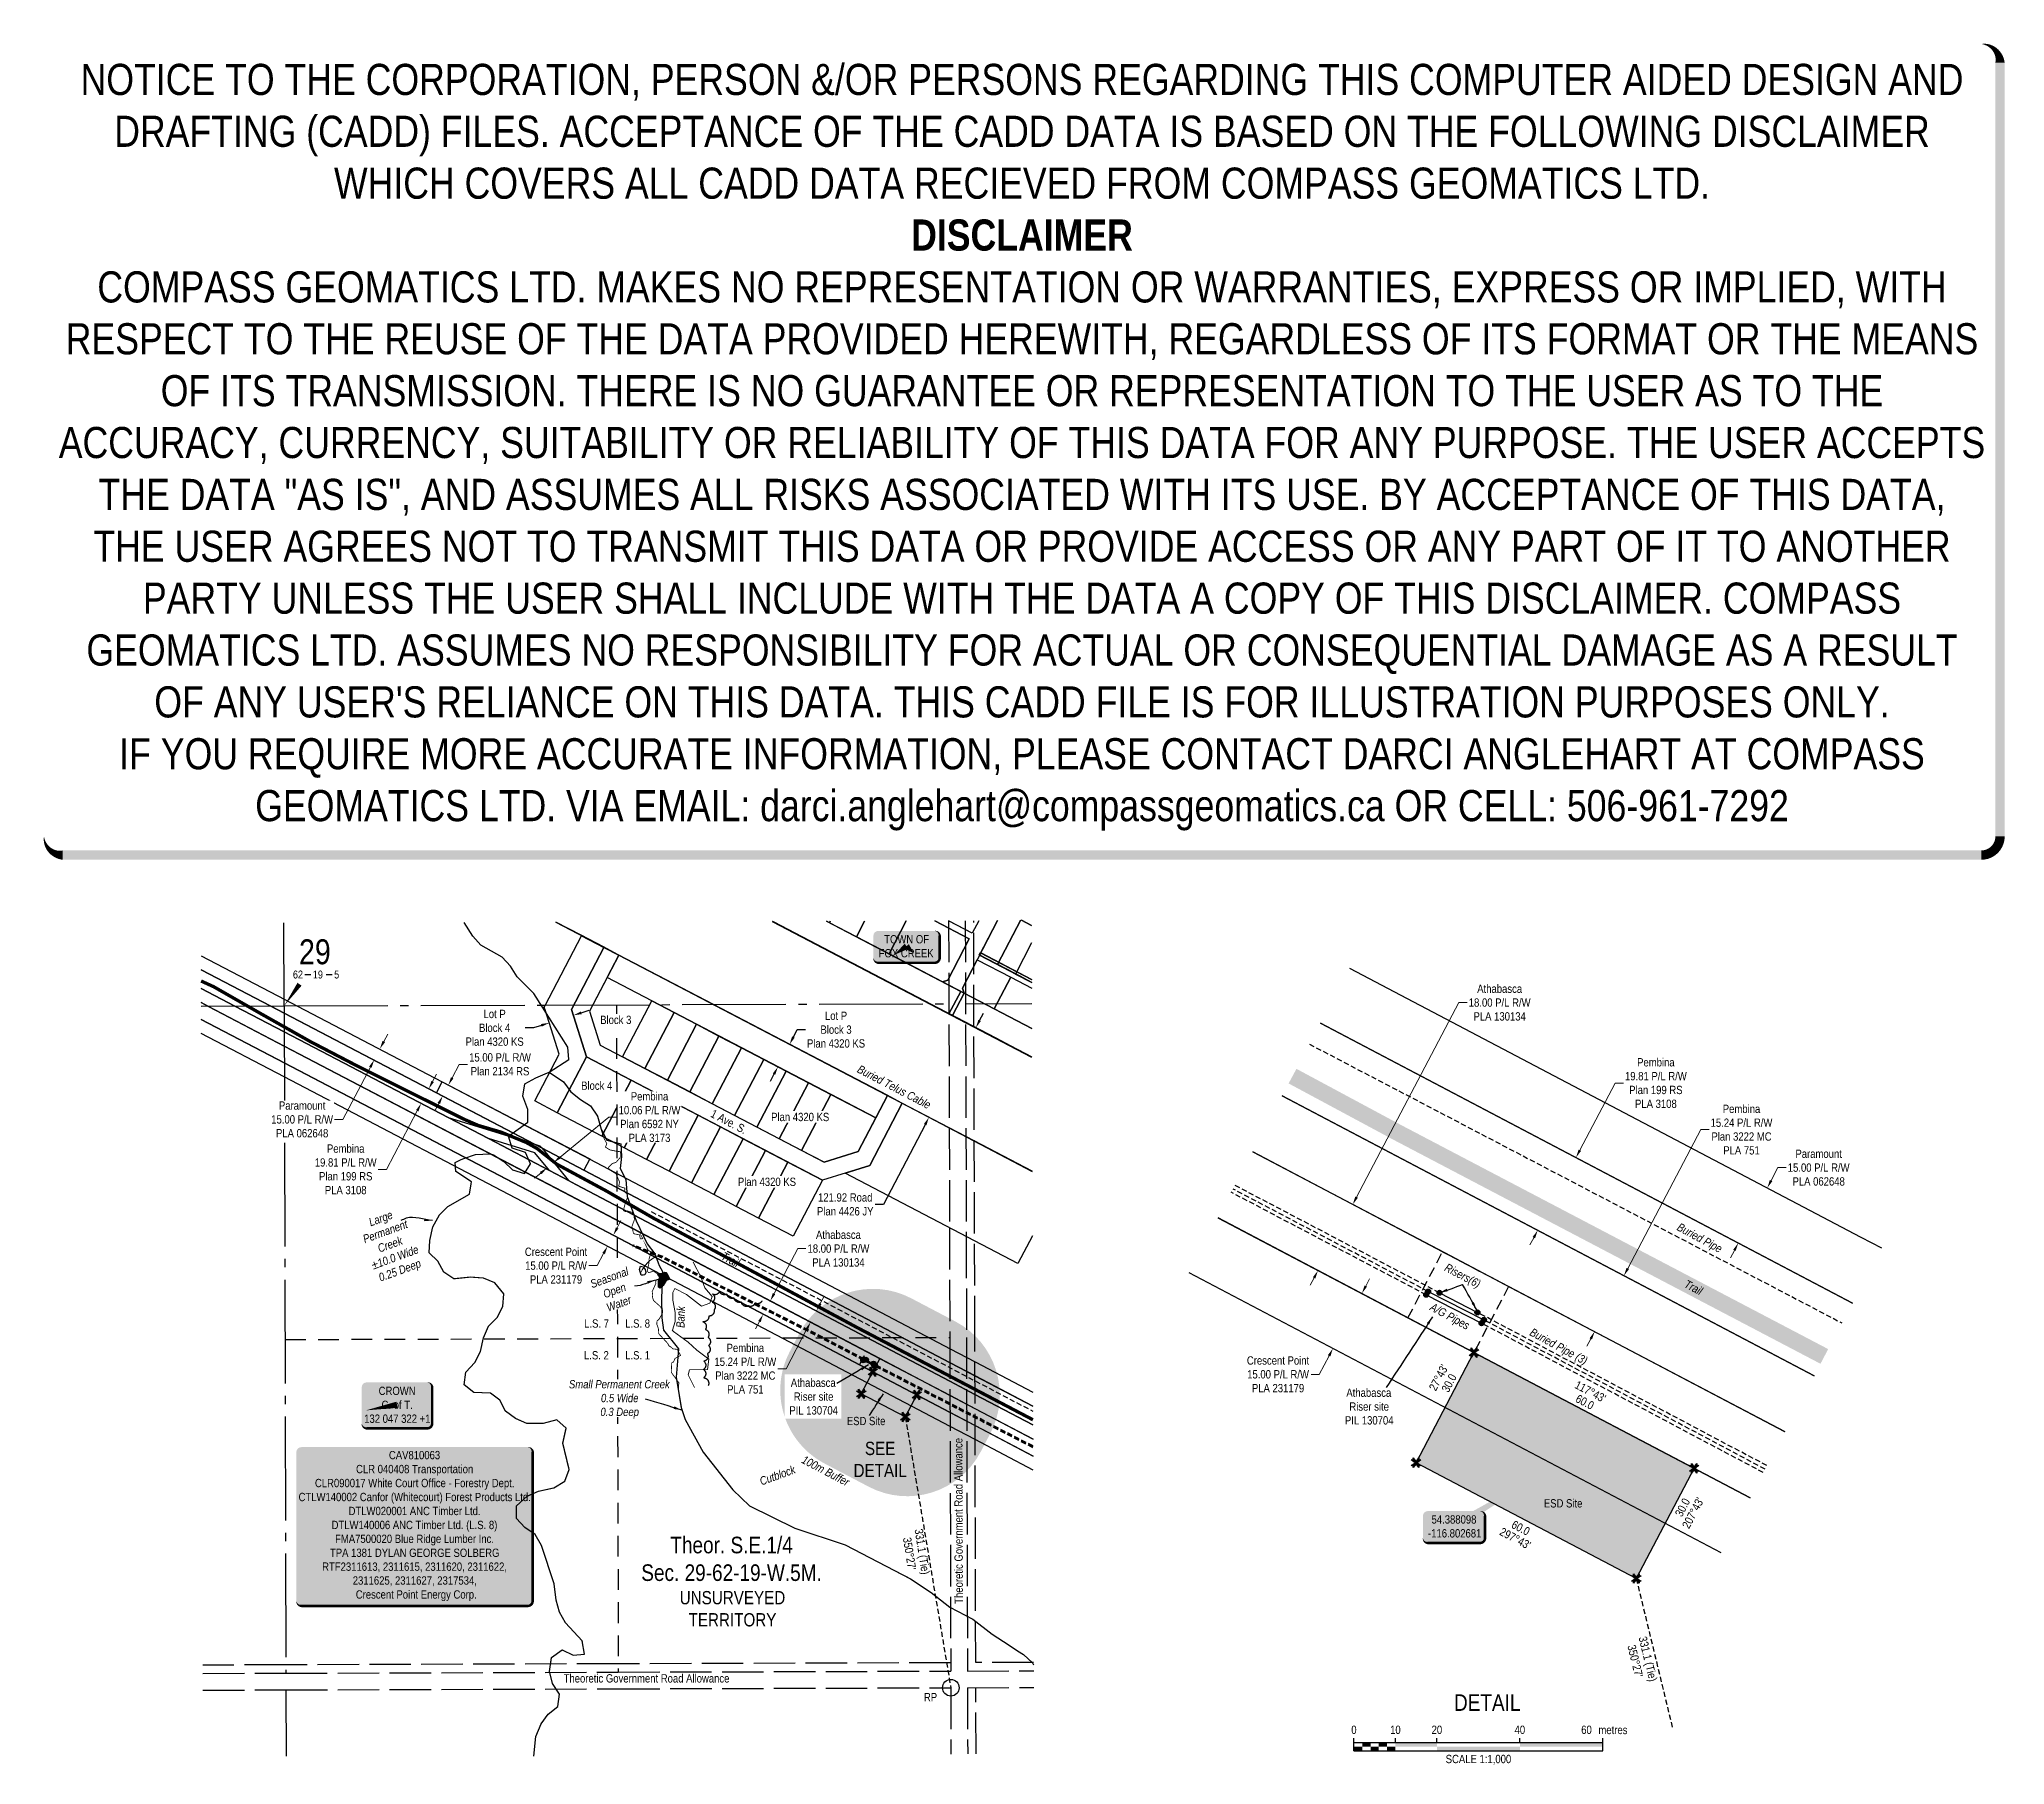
# Model space of a CAD drawing. Extents: x 511789 to 514158, y 6026275 to 6028354.
import ezdxf
from ezdxf.enums import TextEntityAlignment as Align

# ---------------------------------------------------------------- set-up
doc = ezdxf.new("R2010")
doc.units = 0
doc.header["$LTSCALE"] = 5
doc.header["$PDSIZE"] = 0.5
for name, pattern in [('0', [1, 1, 0]), ('BORDER2', [22.225, 6.35, -3.175, 6.35, -3.175, 0, -3.175]), ('foc-ACCESSROAD', [3.75, 2.5, -1.25]), ('foc-LSD', [8, 5, -3]), ('foc-QUARTERLINE', [33, 25, -3, 2, -3]), ('foc-TIELINE', [1.875, 1.25, -0.625]), ('foc-UNSURVEYED', [12.5, 10, -2.5]), ('UG_PIPE', [1.875, 1.25, -0.625])]:
    doc.linetypes.add(name, pattern=pattern)
doc.layers.get('Defpoints').update_dxf_attribs({"color": 9})
for name, color, linetype in [('10', 1, 'Continuous'), ('35', 37, 'Continuous'), ('9', 3, 'Continuous'), ('AS-OWNER', 7, 'Continuous'), ('AS-PIPE-AG', 44, 'Continuous'), ('AS-PIPE-UG', 44, 'UG_PIPE'), ('AS-PIPE-UG-T', 44, 'Continuous'), ('AS-ROADS', 254, 'Continuous'), ('AS-SURFACE IMPACT', 7, 'Continuous'), ('AS-SYMBOL', 7, 'Continuous'), ('AS-TELUS', 224, 'foc-TEL'), ('C-RW', 13, 'Continuous'), ('C-SYMBOL', 7, 'Continuous'), ('DETAIL-T', 7, 'Continuous'), ('EZE', 7, 'Continuous'), ('F-RW', 190, 'Continuous'), ('F-WS', 190, 'foc-ACCESSROAD'), ('L-BD', 7, 'Continuous'), ('L-MON', 1, 'Continuous'), ('L-ROAD-T', 7, 'Continuous'), ('L-SECLBL', 7, 'Continuous'), ('L-SECQ', 8, 'foc-QUARTERLINE'), ('L-SECTION-LSD', 7, 'foc-LSD'), ('L-TIE', 7, 'foc-TIELINE'), ('L-TITLEDB', 4, 'Continuous'), ('L-TITLEDB-T', 4, 'Continuous'), ('L-UNS-T', 3, 'Continuous'), ('L-USEC', 7, 'foc-UNSURVEYED'), ('P-BUFFER-H 30m', 51, 'Continuous'), ('P-BUFFER-T', 40, 'Continuous'), ('P-PROPOSED', 10, 'Continuous'), ('P-PROPOSED-H', 21, 'Continuous'), ('T-BUSH', 110, '0'), ('T-WATER', 160, 'Continuous'), ('T-WATER-H', 133, 'Continuous'), ('WATERCOURSE', 146, 'foc-TIELINE'), ('WETLAND-T', 146, 'Continuous')]:
    doc.layers.add(name, color=color, linetype=linetype)
doc.layers.add('AS-COUNTY', color=7, linetype='BORDER2', lineweight=60, true_color=0xcc33ff)
for name, color, linetype, lineweight in [('AS-GENERAL', 48, 'Continuous', 18), ('C-RW-T', 13, 'Continuous', 9), ('C-WS-T', 13, 'Continuous', 9), ('F-RW-T', 190, 'Continuous', 9), ('F-WS-T', 190, 'Continuous', 9), ('T-TEXT', 48, 'Continuous', 18)]:
    doc.layers.add(name, color=color, linetype=linetype, lineweight=lineweight)
for name, color, linetype, plot in [('DISCLAIMER', 7, 'Continuous', False), ('pre_2020_watercourses_seg', 7, 'Continuous', False), ('scout_wetlands_segment3', 7, 'Continuous', False)]:
    doc.layers.add(name, color=color, linetype=linetype, plot=plot)
doc.layers.add('P-75m DRAINAGE AREA', color=7, linetype='Continuous', true_color=0xf1f8f1)
doc.styles.add('100L', font='', dxfattribs={"height": 11})
doc.styles.add('175L', font='', dxfattribs={"height": 20})
doc.styles.add('80', font='', dxfattribs={"height": 10})
doc.styles.add('80CG', font='', dxfattribs={"height": 10})
doc.styles.add('80L', font='', dxfattribs={"height": 10})
doc.styles.add('DESCRIPTION', font='', dxfattribs={"height": 2.5})
doc.styles.add('ELEVATION', font='', dxfattribs={"height": 2.5})
doc.styles.add('foc-LtypeFont', font='', dxfattribs={"height": 7.35})
doc.styles.add('POINTNUMBER', font='', dxfattribs={"height": 2.5})
doc.styles.add('SIMPLEX', font='')
doc.styles.get('100L').set_extended_font_data('Arial Narrow')
doc.styles.get('175L').set_extended_font_data('Arial Narrow')
doc.styles.get('80').set_extended_font_data('Arial Narrow')
doc.styles.get('80CG').set_extended_font_data('Arial Narrow')
doc.styles.get('80L').set_extended_font_data('Arial Narrow')
doc.styles.get('DESCRIPTION').set_extended_font_data('Arial Narrow')
doc.styles.get('ELEVATION').set_extended_font_data('Arial Narrow')
doc.styles.get('foc-LtypeFont').set_extended_font_data('Arial Narrow')
doc.styles.get('POINTNUMBER').set_extended_font_data('Arial Narrow')
doc.styles.get('SIMPLEX').set_extended_font_data('Arial Narrow')
doc.linetypes.add('foc-TEL', pattern='A,2,-1,["T",foc-LtypeFont,S=0.2,R=0,X=-0.425,Y=-0.75],-1.24,8', length=12.24)
doc.linetypes.add('foc-TOPO-flowdirection-NOLINE', pattern='A,0,[">",foc-LtypeFont,S=0.3,R=0,X=0,Y=-0.945],-20,[">",foc-LtypeFont,S=0.3,R=0,X=0,Y=-0.945],0', length=20)
doc.dimstyles.new('Compass 5 000', dxfattribs={"dimscale": 5, "dimtxt": 9, "dimasz": 2, "dimexe": 0.2, "dimexo": 0.0625, "dimgap": 0.5, "dimtad": 0, "dimtih": 1, "dimtoh": 1, "dimzin": 0, "dimdsep": 46, "dimtxsty": '80CG', "dimcen": 0.1, "dimse1": 1, "dimse2": 1, "dimclrd": 256, "dimclrt": 256, "dimaunit": 1, "dimadec": 4, "dimazin": 0, "dimtfac": 0.06, "dimtofl": 0, "dimtmove": 0, "dimatfit": 1, "dimfxl": 0.2, "dimtolj": 1, "dimtzin": 0, "dimlwd": -1, "dimarcsym": 0})

msp = doc.modelspace()

# ---------------------------------------------------------------- texts
at = {"layer": 'AS-GENERAL', "attachment_point": 1, "style": '80L'}
for s, width, gutter_width, insert, char_height, rotation in [('\\pi0.32626;{\\fArial Narrow|b0|i1|c0|p34;Risers(6)}', 45.89127, 249.736, (513486.422, 6026879.541), 10, 332.248744), ('\\pi0.04997;{\\fArial Narrow|b0|i1|c0|p34; Bank}', 29.98863, 49.947, (512556.881, 6026798.041), 9.99471, 88.735255), ('\\pi-6.75066;{\\fArial Narrow|b0|i1|c0|p34;Cutblock}', 30.61586, 49.947, (512662.747, 6026622.845), 9.99471, 20)]:
    msp.add_mtext_dynamic_manual_height_columns(s, width=width, gutter_width=gutter_width, heights=[0], dxfattribs=dict(at, insert=insert, char_height=char_height, rotation=rotation))
at = {"layer": 'AS-PIPE-UG-T', "char_height": 9.99472, "attachment_point": 1, "rotation": 331.532335, "style": '80L'}
for s, width, insert in [('\\pi0.29882;{\\fArial Narrow|b0|i1|c0|p34;Buried Pipe}', 59.00471, (513766.722, 6026928.341)), ('\\pi3.73834;{\\fArial Narrow|b0|i1|c0|p34;A/G Pipes}', 59.00471, (513465.94, 6026833.652)), ('\\pi0.29882;{\\fArial Narrow|b0|i1|c0|p34;Buried Pipe (3)}', 75.80347, (513589.257, 6026801.595))]:
    msp.add_mtext_dynamic_manual_height_columns(s, width=width, gutter_width=49.974, heights=[0], dxfattribs=dict(at, insert=insert))
at = {"layer": 'AS-TELUS', "insert": (512778.806, 6027118.45), "char_height": 9.99472, "attachment_point": 1, "rotation": 332.388306, "style": '80L'}
msp.add_mtext_dynamic_manual_height_columns('{\\fArial Narrow|b0|i1|c0|p34;Buried Telus Cable}', width=96.97237, gutter_width=49.974, heights=[0], dxfattribs=at)
at = {"layer": 'C-SYMBOL', "color": 3, "insert": (512623.677, 6026549.44), "char_height": 19.98942, "width": 373.53067, "attachment_point": 2, "style": '175L'}
msp.add_mtext('Theor. S.E.1/4 \\PSec. 29-62-19-W.5M.', dxfattribs=at)
at = {"layer": 'C-WS-T', "attachment_point": 1, "style": '80L'}
for s, width, gutter_width, insert, char_height in [('\\pi15.04207;ESD Site', 75.12862, 49.974, (512747.601, 6026693.892), 9.99473), ('\\pi0.50362;ESD Site', 46.07544, 249.868, (513602.252, 6026594.684), 10)]:
    msp.add_mtext_dynamic_manual_height_columns(s, width=width, gutter_width=gutter_width, heights=[0], dxfattribs=dict(at, insert=insert, char_height=char_height))
at = {"layer": 'Defpoints', "color": 4}
for s, rotation, style, p in [('818.440', 44.999991, 'ELEVATION', (512527.687, 6026934.546)), ('TRAIL3', 23.999999, 'DESCRIPTION', (512527.687, 6026934.546)), ('818.585', 44.999991, 'ELEVATION', (512529.38, 6026933.46)), ('TRAIL2', 23.999999, 'DESCRIPTION', (512529.38, 6026933.46))]:
    msp.add_text(s, height=0.25, rotation=rotation, dxfattribs=dict(at, style=style)).set_placement(p)
at = {"layer": 'Defpoints', "color": 4, "style": 'POINTNUMBER'}
for s, p in [('3062', (512527.687, 6026934.546)), ('3509', (512529.38, 6026933.46))]:
    msp.add_text(s, height=0.25, dxfattribs=at).set_placement(p)
at = {"layer": 'DETAIL-T', "color": 3, "attachment_point": 5, "style": '80CG'}
for s, insert, char_height, width in [('SEE\\PDETAIL', (512802.788, 6026642.546), 15.9916, 63.60253), ('DETAIL', (513534.498, 6026349.516), 20, 223.85802)]:
    msp.add_mtext(s, dxfattribs=dict(at, insert=insert, char_height=char_height, width=width))
at = {"layer": 'L-BD', "style": '80L'}
for s, height, rotation, p in [("27°43'", 9.9947, 62.2839, (513475.856, 6026741.253)), ('30.0', 9.9947, 62.2839, (513488.465, 6026734.629)), ("117°43'", 9.9947, 332.2839, (513658.884, 6026724.343)), ('60.0', 9.9947, 332.2839, (513652.26, 6026711.735)), ('30.0', 9.9947, 62.2839, (513769.87, 6026584.736)), ("207°43'", 9.9947, 62.2839, (513782.478, 6026578.112)), ('331.1 (Tie)', 9.99472, 279.0207, (512852.311, 6026531.313)), ("297°43'", 9.9947, 332.2839, (513568.286, 6026547.414)), ('60.0', 9.9947, 332.2839, (513574.91, 6026560.023)), ("350°27'", 9.9947, 279.0207, (512838.245, 6026529.079)), ("350°27'", 9.9947, 283.60173, (513712.969, 6026399.652)), ('331.1 (Tie)', 9.99472, 283.60173, (513727.036, 6026401.885))]:
    msp.add_text(s, height=height, rotation=rotation, dxfattribs=at).set_placement(p, align=Align.MIDDLE)
at = {"layer": 'L-ROAD-T', "style": '80L'}
msp.add_text('Theoretic Government Road Allowance', height=9.99471, rotation=90.161251, dxfattribs=at).set_placement((512897.222, 6026568.535), align=Align.MIDDLE_CENTER)
msp.add_text('Theoretic Government Road Allowance', height=9.99471, dxfattribs=at).set_placement((512521.19, 6026378.723), align=Align.MIDDLE_CENTER)
at = {"layer": 'L-UNS-T', "color": 3, "insert": (512624.794, 6026462.548), "char_height": 16, "attachment_point": 5, "style": '80L'}
msp.add_mtext_dynamic_manual_height_columns('UNSURVEYED TERRITORY', width=126.34716, gutter_width=47.475, heights=[0], dxfattribs=at)
at = {"layer": 'P-BUFFER-T', "insert": (512711.846, 6026647.77), "char_height": 9.98947, "attachment_point": 1, "rotation": 332.283908, "style": '80L'}
msp.add_mtext_dynamic_manual_height_columns('{\\fArial Narrow|b0|i1|c0|p34;100m Buffer}', width=63.19777, gutter_width=49.974, heights=[0], dxfattribs=at)
at = {"layer": 'T-TEXT', "char_height": 9.99473, "attachment_point": 1, "rotation": 332.336579, "style": '80L'}
for insert in [(512614.17, 6026893.38), (513774.94, 6026859.76)]:
    msp.add_mtext_dynamic_manual_height_columns('\\pi0.76242;{\\fArial Narrow|b0|i1|c0|p34;Trail}', width=22.84376, gutter_width=49.974, heights=[0], dxfattribs=dict(at, insert=insert))
at = {"layer": 'WETLAND-T', "insert": (512158.344, 6026922.933), "char_height": 9.99473, "attachment_point": 1, "rotation": 20, "style": '80L'}
msp.add_mtext_dynamic_manual_height_columns('\\pi28.68427;{\\fArial Narrow|b0|i1|c0|p34;Large \\P\\pi15.04207;Permanent \\P\\pi27.93773;Creek\\P\\pi13.78762;±10.0 Wide\\P\\pi17.10101;0.25 Deep}', width=85.98238, gutter_width=49.974, heights=[0], dxfattribs=at)

# ---------------------------------------------------------------- blocks, each defined once
blk = doc.blocks.new('L-SECLBL')
at = {"layer": '9', "color": 7}
for p, q in [((-5.1, -27.8), (-12.3, -27.8)), ((20.7, -27.8), (13.5, -27.8))]:
    blk.add_line(p, q, dxfattribs=at)
at = {"layer": '10', "color": 2, "style": 'SIMPLEX'}
blk.add_attdef('SEC', text='', height=30, dxfattribs=at).set_placement((0, 0), align=Align.MIDDLE)
at = {"layer": '10', "color": 5, "style": '80L'}
blk.add_attdef('TWP', text='', height=9.5, dxfattribs=at).set_placement((-14.4, -27.4), align=Align.MIDDLE_RIGHT)
blk.add_attdef('RGE', text='', height=9.5, dxfattribs=at).set_placement((3.6, -27.4), align=Align.MIDDLE_CENTER)
blk.add_attdef('MER', text='', height=9.5, dxfattribs=at).set_placement((23.2, -27.4), align=Align.MIDDLE_LEFT)
blk = doc.blocks.new('*U29')
h = blk.add_hatch(color=255)
edge = h.paths.add_edge_path()
edge.add_line((-136.5, -96.5), (136.5, -96.5))
edge.add_arc((136.5, -90.5), 6, 270, 360)
edge.add_line((142.5, -90.5), (142.5, 89))
edge.add_arc((136.5, 89), 6, 0, 90)
edge.add_line((136.5, 95), (-136.5, 95))
edge.add_arc((-136.5, 89), 6, 90, 180)
edge.add_line((-142.5, 89), (-142.5, -90.5))
edge.add_arc((-136.5, -90.5), 6, 180, 270)
at = {"color": 44, "flags": 128}
blk.add_lwpolyline([(-136.5, -96.5, 3, 3, 0), (136.5, -96.5, 3, 3, 0.414214), (142.5, -90.5, 3, 3, 0), (142.5, 89, 3, 0, 0.414214), (136.5, 95, 0, 0, 0), (-136.5, 95, 0, 0, 0.414214), (-142.5, 89, 0, 0, 0), (-142.5, -90.5, 0, 3, 0.414214)], format="xyseb", close=True, dxfattribs=at)
at = {"color": 44, "style": '80'}
blk.add_attdef('ENTER_TEXT_001', (-36, -5), '', height=10, dxfattribs=at)
blk = doc.blocks.new('*D30')
at = {"layer": 'C-RW-T', "transparency": 16777216}
for p, q in [((512485.8, 6026921.6), (512490.4, 6026930.5)), ((512469.5, 6026890.7), (512461.8, 6026876.1)), ((512461.8, 6026876.1), (512451.8, 6026876.1))]:
    blk.add_line(p, q, dxfattribs=at)
for points in [[(512484.3, 6026922.4), (512487.3, 6026920.8), (512481.1, 6026912.8)], [(512468, 6026891.5), (512471, 6026889.9), (512474.2, 6026899.5)]]:
    blk.add_solid(points, dxfattribs=at)
at = {"layer": 'Defpoints', "color": 0, "transparency": 16777216}
for p in [(512437.7, 6026935.6), (512430.7, 6026922.4), (512474.2, 6026899.5)]:
    blk.add_point(p, dxfattribs=at)
at = {"layer": 'C-RW-T', "transparency": 16777216, "insert": (512412.1, 6026876.1), "char_height": 10, "width": 375.841, "attachment_point": 5, "style": '80CG'}
blk.add_mtext('\\A1;Crescent Point\\P15.00 P/L R/W\\PPLA 231179', dxfattribs=at)
blk = doc.blocks.new('*D31')
at = {"layer": 'Defpoints', "color": 0, "transparency": 16777216}
for p in [(512586.3, 6026877.7), (512577.9, 6026861.8), (512661.9, 6026817.6)]:
    blk.add_point(p, dxfattribs=at)
at = {"layer": 'F-RW-T', "transparency": 16777216}
for p, q in [((512674.9, 6026842.4), (512703.4, 6026896.6)), ((512703.4, 6026896.6), (512713.4, 6026896.6)), ((512657.2, 6026808.8), (512652.6, 6026799.9))]:
    blk.add_line(p, q, dxfattribs=at)
for points in [[(512673.5, 6026843.2), (512676.4, 6026841.6), (512670.3, 6026833.5)], [(512655.8, 6026809.5), (512658.7, 6026808), (512661.9, 6026817.6)]]:
    blk.add_solid(points, dxfattribs=at)
at = {"layer": 'F-RW-T', "transparency": 16777216, "insert": (512752.5, 6026896.6), "char_height": 10, "attachment_point": 5, "style": '80CG'}
blk.add_mtext('\\A1;Athabasca\\P18.00 P/L R/W\\PPLA 130134', dxfattribs=at)
blk = doc.blocks.new('*D32')
at = {"layer": 'Defpoints', "color": 0, "transparency": 16777216}
for p in [(512282.4, 6027093.7), (512296.6, 6027086.2), (512289.7, 6027072.9)]:
    blk.add_point(p, dxfattribs=at)
at = {"layer": 'F-RW-T', "transparency": 16777216}
for p, q in [((512287, 6027102.6), (512295.5, 6027118.7)), ((512295.5, 6027118.7), (512305.5, 6027118.7)), ((512270.8, 6027071.5), (512266.2, 6027062.7))]:
    blk.add_line(p, q, dxfattribs=at)
for points in [[(512285.5, 6027103.3), (512288.5, 6027101.8), (512282.4, 6027093.7)], [(512269.3, 6027072.3), (512272.3, 6027070.8), (512275.4, 6027080.4)]]:
    blk.add_solid(points, dxfattribs=at)
at = {"layer": 'F-RW-T', "transparency": 16777216, "insert": (512344.6, 6027118.7), "char_height": 10, "attachment_point": 5, "style": '80CG', "bg_fill": 3, "box_fill_scale": 1.1, "bg_fill_color": 256, "bg_fill_true_color": 13158600, "bg_fill_transparency": 0}
blk.add_mtext('\\A1;15.00 P/L R/W\\PPlan 2134 RS', dxfattribs=at)
blk = doc.blocks.new('*D33')
at = {"layer": 'Defpoints', "color": 0, "transparency": 16777216}
for p in [(512506.5, 6026919.7), (512513.6, 6026933.2), (512718.9, 6026808)]:
    blk.add_point(p, dxfattribs=at)
at = {"layer": 'F-RW-T', "transparency": 16777216}
for p, q in [((512730.6, 6026830.3), (512735.3, 6026839.2)), ((512714.2, 6026799.1), (512689.4, 6026751.9)), ((512689.4, 6026751.9), (512679.4, 6026751.9))]:
    blk.add_line(p, q, dxfattribs=at)
for points in [[(512729.1, 6026831.1), (512732.1, 6026829.5), (512725.9, 6026821.5)], [(512712.7, 6026799.9), (512715.7, 6026798.4), (512718.9, 6026808)]]:
    blk.add_solid(points, dxfattribs=at)
at = {"layer": 'F-RW-T', "transparency": 16777216, "insert": (512640.3, 6026751.9), "char_height": 10, "attachment_point": 5, "style": '80CG'}
blk.add_mtext('\\A1;Pembina\\P15.24 P/L R/W\\PPlan 3222 MC\\PPLA 751', dxfattribs=at)
blk = doc.blocks.new('*D34')
at = {"layer": 'Defpoints', "color": 0, "transparency": 16777216}
for p in [(512258.7, 6027089.2), (512364, 6027011.4), (512373.2, 6027028.9)]:
    blk.add_point(p, dxfattribs=at)
at = {"layer": 'F-RW-T', "transparency": 16777216}
for p, q in [((512263.4, 6027098), (512268, 6027106.9)), ((512244.8, 6027062.8), (512207.7, 6026992.1)), ((512207.7, 6026992.1), (512197.7, 6026992.1))]:
    blk.add_line(p, q, dxfattribs=at)
for points in [[(512261.9, 6027098.8), (512264.8, 6027097.2), (512258.7, 6027089.2)], [(512243.4, 6027063.6), (512246.3, 6027062), (512249.5, 6027071.6)]]:
    blk.add_solid(points, dxfattribs=at)
at = {"layer": 'F-RW-T', "transparency": 16777216, "insert": (512158.6, 6026992.1), "char_height": 10, "attachment_point": 5, "style": '80CG', "bg_fill": 3, "box_fill_scale": 1.1, "bg_fill_color": 256, "bg_fill_true_color": 13158600, "bg_fill_transparency": 0}
blk.add_mtext('\\A1;Pembina\\P19.81 P/L R/W\\PPlan 199 RS\\PPLA 3108', dxfattribs=at)
blk = doc.blocks.new('*D35')
at = {"layer": 'Defpoints', "color": 0, "transparency": 16777216}
for p in [(512401.8, 6027009.5), (512394, 6027003.1), (512401.4, 6026994.1)]:
    blk.add_point(p, dxfattribs=at)
at = {"layer": 'F-RW-T', "transparency": 16777216}
for p, q in [((512416.9, 6027006.8), (512475.7, 6027055.1)), ((512475.7, 6027055.1), (512485.7, 6027055.1)), ((512393.7, 6026987.7), (512386, 6026981.4))]:
    blk.add_line(p, q, dxfattribs=at)
for points in [[(512415.9, 6027008.1), (512418, 6027005.5), (512409.2, 6027000.4)], [(512392.7, 6026989), (512394.8, 6026986.4), (512401.4, 6026994.1)]]:
    blk.add_solid(points, dxfattribs=at)
at = {"layer": 'F-RW-T', "transparency": 16777216, "insert": (512524.8, 6027055.1), "char_height": 10, "attachment_point": 5, "style": '80CG', "bg_fill": 3, "box_fill_scale": 1.1, "bg_fill_color": 256, "bg_fill_true_color": 13158600, "bg_fill_transparency": 0}
blk.add_mtext('\\A1;Pembina\\P10.06 P/L R/W\\PPlan 6592 NY\\PPLA 3173', dxfattribs=at)
blk = doc.blocks.new('*D36')
at = {"layer": 'Defpoints', "color": 0, "transparency": 16777216}
for p in [(512199.9, 6027137.5), (512310.9, 6027079.1), (512303.9, 6027065.8)]:
    blk.add_point(p, dxfattribs=at)
at = {"layer": 'F-RW-T', "transparency": 16777216}
for p, q in [((512204.6, 6027146.3), (512209.3, 6027155.2)), ((512188.3, 6027115.3), (512155.2, 6027052.3)), ((512155.2, 6027052.3), (512145.2, 6027052.3))]:
    blk.add_line(p, q, dxfattribs=at)
for points in [[(512203.1, 6027147.1), (512206.1, 6027145.5), (512199.9, 6027137.5)], [(512186.8, 6027116.1), (512189.8, 6027114.6), (512193, 6027124.2)]]:
    blk.add_solid(points, dxfattribs=at)
at = {"layer": 'F-RW-T', "transparency": 16777216, "insert": (512106.1, 6027052.3), "char_height": 10, "attachment_point": 5, "style": '80CG', "bg_fill": 3, "box_fill_scale": 1.1, "bg_fill_color": 256, "bg_fill_true_color": 13158600, "bg_fill_transparency": 0}
blk.add_mtext('\\A1;Paramount\\P15.00 P/L R/W\\PPLA 062648', dxfattribs=at)
blk = doc.blocks.new('*D37')
at = {"layer": 'Defpoints', "color": 0, "transparency": 16777216}
for p in [(512836.6, 6027205.4), (512780.2, 6027097.4), (512861.6, 6027054.9)]:
    blk.add_point(p, dxfattribs=at)
at = {"layer": 'L-TITLEDB-T', "transparency": 16777216}
for p, q in [((512922.7, 6027171.6), (512927.3, 6027180.5)), ((512857, 6027046), (512806.8, 6026949.9)), ((512806.8, 6026949.9), (512796.8, 6026949.9))]:
    blk.add_line(p, q, dxfattribs=at)
for points in [[(512921.2, 6027172.4), (512924.2, 6027170.9), (512918.1, 6027162.8)], [(512855.5, 6027046.8), (512858.5, 6027045.2), (512861.6, 6027054.9)]]:
    blk.add_solid(points, dxfattribs=at)
at = {"layer": 'L-TITLEDB-T', "transparency": 16777216, "insert": (512760.7, 6026949.9), "char_height": 10, "attachment_point": 5, "style": '80CG'}
blk.add_mtext('\\A1;121.92 Road\\PPlan 4426 JY', dxfattribs=at)
blk = doc.blocks.new('*U27')
h = blk.add_hatch(color=59)
edge = h.paths.add_edge_path()
edge.add_line((-36.5, -28.5), (36.5, -28.5))
edge.add_arc((36.5, -22.5), 6, 270, 360)
edge.add_line((42.5, -22.5), (42.5, 21))
edge.add_arc((36.5, 21), 6, 0, 90)
edge.add_line((36.5, 27), (-36.5, 27))
edge.add_arc((-36.5, 21), 6, 90, 180)
edge.add_line((-42.5, 21), (-42.5, -22.5))
edge.add_arc((-36.5, -22.5), 6, 180, 270)
at = {"color": 1, "flags": 128}
blk.add_lwpolyline([(-36.5, -28.5, 3, 3, 0), (36.5, -28.5, 3, 3, 0.414214), (42.5, -22.5, 3, 3, 0), (42.5, 21, 3, 0, 0.414214), (36.5, 27, 0, 0, 0), (-36.5, 27, 0, 0, 0.414214), (-42.5, 21, 0, 0, 0), (-42.5, -22.5, 0, 3, 0.414214)], format="xyseb", close=True, dxfattribs=at)
blk.add_lwpolyline([(-37.6, -6.8, 0, 7.5, 0), (0, 0, 0, 0, 0)], format="xyseb", dxfattribs=at)
at = {"color": 1, "style": '80'}
blk.add_attdef('ENTER_TEXT_001', (-36, -5), '', height=10, dxfattribs=at)
blk = doc.blocks.new('RISER')
h = blk.add_hatch(color=255)
h.dxf.hatch_style = 1
edge = h.paths.add_edge_path()
edge.add_arc((0, 0), 0.7, 0, 360)
blk.add_hatch(color=48).paths.add_polyline_path([(0.58, -0.15), (-0.58, -0.15, 0.774597)])
at = {"color": 48}
blk.add_line((-0.58, -0.15), (0.58, -0.15), dxfattribs=at)
blk.add_circle((0, 0), 0.6, dxfattribs=at)
blk = doc.blocks.new('TEMP')
h = blk.add_hatch(color=255)
h.dxf.hatch_style = 1
h.paths.add_polyline_path([(0, 0.25), (-0.67, 1.15), (-0.67, 0.67), (-1.15, 0.67), (-0.25, 0), (-1.15, -0.67), (-0.67, -0.67), (-0.67, -1.15), (0, -0.25), (0.67, -1.15), (0.67, -0.67), (1.15, -0.67), (0.25, 0), (1.15, 0.67), (0.67, 0.67), (0.67, 1.15)])
h.paths.add_polyline_path([(0.57, 0.85), (0.57, 0.57), (0.85, 0.57), (0.08, 0), (0.85, -0.57), (0.57, -0.57), (0.57, -0.85), (0, -0.08), (-0.57, -0.85), (-0.57, -0.57), (-0.85, -0.57), (-0.08, 0), (-0.85, 0.57), (-0.57, 0.57), (-0.57, 0.85), (0, 0.08)], flags=16)
h = blk.add_hatch(color=1)
h.dxf.hatch_style = 1
h.paths.add_polyline_path([(0, 0.08), (-0.57, 0.85), (-0.57, 0.57), (-0.85, 0.57), (-0.08, 0), (-0.85, -0.57), (-0.57, -0.57), (-0.57, -0.85), (0, -0.08), (0.57, -0.85), (0.57, -0.57), (0.85, -0.57), (0.08, 0), (0.85, 0.57), (0.57, 0.57), (0.57, 0.85)])
at = {"color": 1}
for p, q in [((-0.08, 0), (0.08, 0)), ((0, 0.08), (0, -0.08))]:
    blk.add_line(p, q, dxfattribs=at)
at = {"color": 255, "flags": 128}
blk.add_lwpolyline([(-0.25, 0), (-1.15, 0.67), (-0.67, 0.67), (-0.67, 1.15), (0, 0.25), (0.67, 1.15), (0.67, 0.67), (1.15, 0.67), (0.25, 0), (1.15, -0.67), (0.67, -0.67), (0.67, -1.15), (0, -0.25), (-0.67, -1.15), (-0.67, -0.67), (-1.15, -0.67)], close=True, dxfattribs=at)
at = {"color": 1, "flags": 128}
blk.add_lwpolyline([(-0.08, 0), (-0.85, 0.57), (-0.57, 0.57), (-0.57, 0.85), (0, 0.08), (0.57, 0.85), (0.57, 0.57), (0.85, 0.57), (0.08, 0), (0.85, -0.57), (0.57, -0.57), (0.57, -0.85), (0, -0.08), (-0.57, -0.85), (-0.57, -0.57), (-0.85, -0.57)], close=True, dxfattribs=at)
blk = doc.blocks.new('*U38')
at = {"layer": '35', "color": 3}
blk.add_circle((0, 0), 10, dxfattribs=at)
at = {"layer": '35', "color": 3, "style": '80'}
blk.add_attdef('RP_001', (-32.4, -16.3), '', height=10, dxfattribs=at)
blk = doc.blocks.new('*D39')
at = {"layer": 'Defpoints', "color": 0, "transparency": 16777216}
for p in [(513498.5, 6027166.3), (513463.5, 6027099.9), (513872.1, 6026969.8)]:
    blk.add_point(p, dxfattribs=at)
at = {"layer": 'F-RW-T', "transparency": 16777216}
for p, q in [((513876.7, 6026978.6), (513884.9, 6026994.2)), ((513884.9, 6026994.2), (513894.9, 6026994.2)), ((513832.4, 6026894.5), (513827.8, 6026885.7))]:
    blk.add_line(p, q, dxfattribs=at)
for points in [[(513875.2, 6026979.4), (513878.2, 6026977.9), (513872.1, 6026969.8)], [(513831, 6026895.3), (513833.9, 6026893.7), (513837.1, 6026903.4)]]:
    blk.add_solid(points, dxfattribs=at)
at = {"layer": 'F-RW-T', "transparency": 16777216, "insert": (513934, 6026994.2), "char_height": 10, "attachment_point": 5, "style": '80CG'}
blk.add_mtext('\\A1;Paramount\\P15.00 P/L R/W\\PPLA 062648', dxfattribs=at)
blk = doc.blocks.new('*D40')
at = {"layer": 'Defpoints', "color": 0, "transparency": 16777216}
for p in [(513535.9, 6027061.8), (513641.4, 6027006.3), (513489.8, 6026974.2)]:
    blk.add_point(p, dxfattribs=at)
at = {"layer": 'F-RW-T', "transparency": 16777216}
for p, q in [((513646.1, 6027015.1), (513688.7, 6027096.1)), ((513688.7, 6027096.1), (513698.7, 6027096.1)), ((513590.7, 6026909.8), (513586, 6026901))]:
    blk.add_line(p, q, dxfattribs=at)
for points in [[(513644.6, 6027015.9), (513647.6, 6027014.4), (513641.4, 6027006.3)], [(513589.2, 6026910.6), (513592.2, 6026909), (513595.3, 6026918.7)]]:
    blk.add_solid(points, dxfattribs=at)
at = {"layer": 'F-RW-T', "transparency": 16777216, "insert": (513737.8, 6027096.1), "char_height": 10, "attachment_point": 5, "style": '80CG'}
blk.add_mtext('\\A1;Pembina\\P19.81 P/L R/W\\PPlan 199 RS\\PPLA 3108', dxfattribs=at)
blk = doc.blocks.new('*D41')
at = {"layer": 'Defpoints', "color": 0, "transparency": 16777216}
for p in [(513568.3, 6026932.9), (513532.9, 6026865.6), (513699.3, 6026864)]:
    blk.add_point(p, dxfattribs=at)
at = {"layer": 'F-RW-T', "transparency": 16777216}
for p, q in [((513704, 6026872.8), (513792, 6027040)), ((513792, 6027040), (513802, 6027040)), ((513659.3, 6026787.9), (513654.7, 6026779))]:
    blk.add_line(p, q, dxfattribs=at)
for points in [[(513702.5, 6026873.6), (513705.5, 6026872), (513699.3, 6026864)], [(513657.8, 6026788.6), (513660.8, 6026787.1), (513664, 6026796.7)]]:
    blk.add_solid(points, dxfattribs=at)
at = {"layer": 'F-RW-T', "transparency": 16777216, "insert": (513841, 6027040), "char_height": 10, "attachment_point": 5, "style": '80CG'}
blk.add_mtext('\\A1;Pembina\\P15.24 P/L R/W\\PPlan 3222 MC\\PPLA 751', dxfattribs=at)
blk = doc.blocks.new('*D42')
at = {"layer": 'C-RW-T', "transparency": 16777216}
for p, q in [((513388.1, 6026851.5), (513392.7, 6026860.3)), ((513343.9, 6026767.4), (513332.1, 6026745.1)), ((513332.1, 6026745.1), (513322.1, 6026745.1))]:
    blk.add_line(p, q, dxfattribs=at)
for points in [[(513386.6, 6026852.2), (513389.6, 6026850.7), (513383.4, 6026842.6)], [(513342.4, 6026768.2), (513345.4, 6026766.7), (513348.5, 6026776.3)]]:
    blk.add_solid(points, dxfattribs=at)
at = {"layer": 'Defpoints', "color": 0, "transparency": 16777216}
for p in [(513348.5, 6026776.3), (513939.6, 6026550), (513904.7, 6026483.7)]:
    blk.add_point(p, dxfattribs=at)
at = {"layer": 'C-RW-T', "transparency": 16777216, "insert": (513282.4, 6026745.1), "char_height": 10, "attachment_point": 5, "style": '80CG'}
blk.add_mtext('\\A1;Crescent Point\\P15.00 P/L R/W\\PPLA 231179', dxfattribs=at)
blk = doc.blocks.new('*U28')
h = blk.add_hatch(color=255)
edge = h.paths.add_edge_path()
edge.add_line((-34, -20), (34, -20))
edge.add_arc((34, -14), 6, 270, 360)
edge.add_line((40, -14), (40, 12.5))
edge.add_arc((34, 12.5), 6, 0, 90)
edge.add_line((34, 18.5), (-34, 18.5))
edge.add_arc((-34, 12.5), 6, 90, 180)
edge.add_line((-40, 12.5), (-40, -14))
edge.add_arc((-34, -14), 6, 180, 270)
at = {"color": 1, "flags": 128}
blk.add_lwpolyline([(-34, -20, 3, 3, 0), (34, -20, 3, 3, 0.414214), (40, -14, 3, 3, 0), (40, 12.5, 3, 0, 0.414214), (34, 18.5, 0, 0, 0), (-34, 18.5, 0, 0, 0.414214), (-40, 12.5, 0, 0, 0), (-40, -14, 0, 3, 0.414214)], format="xyseb", close=True, dxfattribs=at)
for points in [[(-15.1, -10.6, 0, 7.5, 0), (0, 0, 0, 0, 0)], [(9, -8.6, 0, 7.5, 0), (0, 0, 0, 0, 0)]]:
    blk.add_lwpolyline(points, format="xyseb", dxfattribs=at)
at = {"color": 1, "style": '80'}
blk.add_attdef('ENTER_TEXT_001', (-26.8, -4.9), '', height=10, dxfattribs=at)
blk = doc.blocks.new('*D43')
at = {"layer": 'Defpoints', "color": 0, "transparency": 16777216}
for p in [(512403.9, 6027168.7), (512406.4, 6027160.9), (512435.4, 6027170)]:
    blk.add_point(p, dxfattribs=at)
at = {"layer": 'L-TITLEDB-T', "transparency": 16777216}
for p, q in [((512442.5, 6027180.8), (512452.1, 6027183.8)), ((512384.9, 6027162.7), (512374.9, 6027162.7)), ((512394.4, 6027165.7), (512384.9, 6027162.7))]:
    blk.add_line(p, q, dxfattribs=at)
for points in [[(512442, 6027182.4), (512443, 6027179.2), (512433, 6027177.8)], [(512393.9, 6027167.3), (512394.9, 6027164.1), (512403.9, 6027168.7)]]:
    blk.add_solid(points, dxfattribs=at)
at = {"layer": 'L-TITLEDB-T', "transparency": 16777216, "insert": (512338.1, 6027162.7), "char_height": 10, "attachment_point": 5, "style": '80CG'}
blk.add_mtext('\\A1;Lot P\\PBlock 4\\PPlan 4320 KS', dxfattribs=at)
blk = doc.blocks.new('*D44')
at = {"layer": 'Defpoints', "color": 0, "transparency": 16777216}
for p in [(512688.6, 6027145.3), (512693.6, 6027142.7), (512674.5, 6027118.3)]:
    blk.add_point(p, dxfattribs=at)
at = {"layer": 'L-TITLEDB-T', "transparency": 16777216}
for p, q in [((512698.2, 6027151.6), (512702.8, 6027160.5)), ((512702.8, 6027160.5), (512712.8, 6027160.5)), ((512674.8, 6027106.9), (512670.2, 6027098))]:
    blk.add_line(p, q, dxfattribs=at)
for points in [[(512696.7, 6027152.4), (512699.7, 6027150.8), (512693.6, 6027142.7)], [(512673.4, 6027107.7), (512676.3, 6027106.1), (512679.5, 6027115.7)]]:
    blk.add_solid(points, dxfattribs=at)
at = {"layer": 'L-TITLEDB-T', "transparency": 16777216, "insert": (512749.6, 6027160.5), "char_height": 10, "attachment_point": 5, "style": '80CG'}
blk.add_mtext('\\A1;Lot P\\PBlock 3\\PPlan 4320 KS', dxfattribs=at)
blk = doc.blocks.new('*U45')
h = blk.add_hatch(color=254)
edge = h.paths.add_edge_path()
edge.add_line((-31.5, -20), (31.5, -20))
edge.add_arc((31.5, -14), 6, 270, 360)
edge.add_line((37.5, -14), (37.5, 12.5))
edge.add_arc((31.5, 12.5), 6, 0, 90)
edge.add_line((31.5, 18.5), (-31.5, 18.5))
edge.add_arc((-31.5, 12.5), 6, 90, 180)
edge.add_line((-37.5, 12.5), (-37.5, -14))
edge.add_arc((-31.5, -14), 6, 180, 270)
at = {"color": 1, "flags": 128}
blk.add_lwpolyline([(122, 73.4, 0, 10, 0), (0, 0, 5, 5, 0)], format="xyseb", dxfattribs=at)
blk.add_lwpolyline([(-31.5, -20, 3, 3, 0), (31.5, -20, 3, 3, 0.414214), (37.5, -14, 3, 3, 0), (37.5, 12.5, 3, 0, 0.414214), (31.5, 18.5, 0, 0, 0), (-31.5, 18.5, 0, 0, 0.414214), (-37.5, 12.5, 0, 0, 0), (-37.5, -14, 0, 3, 0.414214)], format="xyseb", close=True, dxfattribs=at)
at = {"color": 1, "style": '80'}
blk.add_attdef('ENTER_TEXT_001', (-36, -5), '', height=10, dxfattribs=at)
blk = doc.blocks.new('*U22')
at = {"color": 0}
for p, q in [((-150, 0), (-150, 15)), ((-150, 10), (150.2, 10)), ((-150, 0), (150.2, 0)), ((-100, 10), (-100, 15)), ((-50, 10), (-50, 15)), ((50, 10), (50, 15)), ((150.2, 0), (150.2, 15))]:
    blk.add_line(p, q, dxfattribs=at)
for points in [[(-150, 5), (-140, 5), (-150, 0), (-140, 0)], [(-140, 10), (-130, 10), (-140, 5), (-130, 5)], [(-130, 5), (-120, 5), (-130, 0), (-120, 0)], [(-120, 10), (-110, 10), (-120, 5), (-110, 5)], [(-110, 5), (-100, 5), (-110, 0), (-100, 0)], [(-100, 10), (-50, 10), (-100, 5), (-50, 5)], [(-50, 5), (50, 5), (-50, 0), (50, 0)], [(50, 10), (150.2, 10), (50, 5), (150.2, 5)]]:
    blk.add_solid(points, dxfattribs=at)
at = {"color": 0, "style": '80'}
blk.add_text('metres', height=10, dxfattribs=at).set_placement((162.2, 20), align=Align.CENTER)
at = {"color": 0, "char_height": 10, "style": '80'}
for s, insert, attachment_point in [('0', (-150, 30.2), 2), ('10', (-100, 30.2), 2), ('20', (-50, 30.2), 2), ('40', (50, 30.2), 2), ('60', (136.7, 30.2), 3), ('SCALE 1:1,000', (0.1, -5), 2)]:
    blk.add_mtext(s, dxfattribs=dict(at, insert=insert, attachment_point=attachment_point))
blk = doc.blocks.new('Disclaimer_Legal')
at = {"layer": 'DISCLAIMER', "color": 254, "flags": 128}
blk.add_lwpolyline([(-3612.9, -1104.6, 37.5, 37.5, 0), (4096.1, -1104.6, 37.5, 37.5, 0.414214), (4171.1, -1029.6, 37.5, 37.5, 0), (4171.1, 2078.7, 37.5, 0, 0.414214), (4096.1, 2153.7, 0, 0, 0), (-3612.9, 2153.7, 0, 0, 0.414214), (-3687.9, 2078.7, 0, 0, 0), (-3687.9, -1029.6, 0, 37.5, 0.414214)], format="xyseb", close=True, dxfattribs=at)
at = {"layer": 'DISCLAIMER', "color": 254, "insert": (241.6, 533.9), "char_height": 125, "width": 7717.568, "attachment_point": 5, "style": '80'}
blk.add_mtext('NOTICE TO THE CORPORATION, PERSON &/OR PERSONS REGARDING THIS COMPUTER AIDED DESIGN AND DRAFTING (CADD) FILES. ACCEPTANCE OF THE CADD DATA IS BASED ON THE FOLLOWING DISCLAIMER WHICH COVERS ALL CADD DATA RECIEVED FROM COMPASS GEOMATICS LTD.\\P{\\fArial Narrow|b1|i0|c0|p34;DISCLAIMER}\\PCOMPASS GEOMATICS LTD. MAKES NO REPRESENTATION OR WARRANTIES, EXPRESS OR IMPLIED, WITH RESPECT TO THE REUSE OF THE DATA PROVIDED HEREWITH, REGARDLESS OF ITS FORMAT OR THE MEANS OF ITS TRANSMISSION. THERE IS NO GUARANTEE OR REPRESENTATION TO THE USER AS TO THE ACCURACY, CURRENCY, SUITABILITY OR RELIABILITY OF THIS DATA FOR ANY PURPOSE. THE USER ACCEPTS THE DATA "AS IS", AND ASSUMES ALL RISKS ASSOCIATED WITH ITS USE. BY ACCEPTANCE OF THIS DATA, THE USER AGREES NOT TO TRANSMIT THIS DATA OR PROVIDE ACCESS OR ANY PART OF IT TO ANOTHER PARTY UNLESS THE USER SHALL INCLUDE WITH THE DATA A COPY OF THIS DISCLAIMER. COMPASS GEOMATICS LTD. ASSUMES NO RESPONSIBILITY FOR ACTUAL OR CONSEQUENTIAL DAMAGE AS A RESULT OF ANY USER\'S RELIANCE ON THIS DATA. THIS CADD FILE IS FOR ILLUSTRATION PURPOSES ONLY.\\PIF YOU REQUIRE MORE ACCURATE INFORMATION, PLEASE CONTACT DARCI ANGLEHART AT COMPASS GEOMATICS LTD. VIA EMAIL: darci.anglehart@compassgeomatics.ca OR CELL: 506-961-7292', dxfattribs=at)
blk = doc.blocks.new('*D47')
at = {"layer": 'Defpoints', "color": 0, "transparency": 16777216}
for p in [(513336, 6026969), (513372.4, 6026949.8), (513294.1, 6026889.4)]:
    blk.add_point(p, dxfattribs=at)
at = {"layer": 'F-RW-T', "transparency": 16777216}
for p, q in [((513377.1, 6026958.7), (513500.4, 6027193.1)), ((513500.4, 6027193.1), (513510.4, 6027193.1)), ((513325.9, 6026861.3), (513321.2, 6026852.5))]:
    blk.add_line(p, q, dxfattribs=at)
for points in [[(513375.6, 6026959.5), (513378.6, 6026957.9), (513372.4, 6026949.8)], [(513324.4, 6026862.1), (513327.3, 6026860.5), (513330.5, 6026870.2)]]:
    blk.add_solid(points, dxfattribs=at)
at = {"layer": 'F-RW-T', "transparency": 16777216, "insert": (513549.5, 6027193.1), "char_height": 10, "attachment_point": 5, "style": '80CG'}
blk.add_mtext('\\A1;Athabasca\\P18.00 P/L R/W\\PPLA 130134', dxfattribs=at)

# ---------------------------------------------------------------- dimensions: what is measured, and where the dimension line sits
at = {"layer": 'C-RW-T'}
dim = msp.add_linear_dim(base=(513348.539, 6026776.284), p1=(513939.605, 6026550.046), p2=(513904.72, 6026483.726), angle=242.255082, text='Crescent Point\\P15.00 P/L R/W\\PPLA 231179', dimstyle='Compass 5 000', dxfattribs=at)
dim.commit()
dim.dimension.update_dxf_attribs({"geometry": '*D42', "text_midpoint": (513282.385, 6026745.121), "dimtype": 161})
at = {"layer": 'F-RW-T'}
for base, p1, p2, angle, text, picture, middle in [((513372.427, 6026949.833), (513294.062, 6026889.35), (513335.966, 6026969.013), 62.254346, 'Athabasca\\P18.00 P/L R/W\\PPLA 130134', '*D47', (513549.496, 6027193.135)), ((513872.05, 6026969.797), (513463.524, 6027099.857), (513498.475, 6027166.303), 62.254995, 'Paramount\\P15.00 P/L R/W\\PPLA 062648', '*D39', (513933.975, 6026994.206)), ((513641.427, 6027006.277), (513489.812, 6026974.17), (513535.899, 6027061.786), 62.255038, 'Pembina\\P19.81 P/L R/W\\PPlan 199 RS\\PPLA 3108', '*D40', (513737.784, 6027096.144)), ((513699.342, 6026863.955), (513532.923, 6026865.631), (513568.299, 6026932.884), 62.255078, 'Pembina\\P15.24 P/L R/W\\PPlan 3222 MC\\PPLA 751', '*D41', (513841.038, 6027040.016)), ((512661.9, 6026817.615), (512586.315, 6026877.706), (512577.938, 6026861.78), 242.255273, 'Athabasca\\P18.00 P/L R/W\\PPLA 130134', '*D31', (512752.522, 6026896.582))]:
    dim = msp.add_linear_dim(base=base, p1=p1, p2=p2, angle=angle, text=text, dimstyle='Compass 5 000', dxfattribs=at)
    dim.commit()
    dim.dimension.update_dxf_attribs({"geometry": picture, "text_midpoint": middle, "dimtype": 161})
at = {"layer": 'L-TITLEDB-T'}
dim = msp.add_aligned_dim(p1=(512674.491, 6027118.349), p2=(512688.598, 6027145.328), distance=-5.613, text='Lot P\\PBlock 3\\PPlan 4320 KS', dimstyle='Compass 5 000', dxfattribs=at)
dim.commit()
dim.dimension.update_dxf_attribs({"geometry": '*D44', "text_midpoint": (512749.634, 6027160.451)})
at = {"layer": 'L-TITLEDB-T', "color": 2}
dim = msp.add_linear_dim(base=(512861.623, 6027054.856), p1=(512836.611, 6027205.366), p2=(512780.18, 6027097.442), angle=242.395625, text='121.92 Road\\PPlan 4426 JY', dimstyle='Compass 5 000', dxfattribs=at)
dim.commit()
dim.dimension.update_dxf_attribs({"geometry": '*D37', "text_midpoint": (512760.669, 6026949.934), "dimtype": 161})

# ---------------------------------------------------------------- hatches: boundary and pattern name
at = {"layer": 'P-BUFFER-H 30m'}
h = msp.add_hatch(color=256, dxfattribs=at)
h.dxf.hatch_style = 1
edge = h.paths.add_edge_path()
edge.add_line((512893.539, 6026808.786), (512840.451, 6026836.677))
edge.add_arc((512793.966, 6026748.197), 99.947, 62.283908, 152.283908)
edge.add_line((512705.487, 6026794.682), (512693.865, 6026772.562))
edge.add_arc((512782.345, 6026726.077), 99.947, 152.283908, 242.283908)
edge.add_line((512735.861, 6026637.598), (512788.948, 6026609.707))
edge.add_arc((512835.433, 6026698.187), 99.947, 242.283908, 332.283908)
edge.add_line((512923.913, 6026651.702), (512935.534, 6026673.822))
edge.add_arc((512847.054, 6026720.306), 99.947, 332.283908, 422.283908)
h.paths.add_polyline_path([(512847.054, 6026720.306), (512833.109, 6026693.763), (512780.021, 6026721.653), (512793.966, 6026748.197)], flags=16)
at = {"layer": 'P-PROPOSED-H'}
h = msp.add_hatch(color=256, dxfattribs=at)
h.dxf.hatch_style = 1
h.paths.add_polyline_path([(513518.458, 6026771.304), (513783.897, 6026631.85), (513714.17, 6026499.131), (513448.731, 6026638.585)])
h = msp.add_hatch(color=256, dxfattribs=at)
h.dxf.hatch_style = 1
h.paths.add_polyline_path([(512793.966, 6026748.197), (512847.054, 6026720.306), (512833.109, 6026693.763), (512780.021, 6026721.653)])
at = {"layer": 'T-WATER-H'}
h = msp.add_hatch(color=256, dxfattribs=at)
h.dxf.hatch_style = 1
h.paths.add_polyline_path([(512543.125, 6026868.062), (512544.781, 6026867.716), (512545.546, 6026866.987), (512549.012, 6026860.82), (512548.678, 6026859.554), (512544.697, 6026858.395), (512541.325, 6026852.185), (512537.802, 6026848.894), (512535.468, 6026850.085), (512535.455, 6026850.076), (512535.524, 6026858.591), (512537.343, 6026862.069), (512535.128, 6026864.901), (512535.07, 6026866.557), (512540.15, 6026867.158), (512542.586, 6026867.822)])

# ---------------------------------------------------------------- linework, layer by layer
at = {"layer": 'AS-COUNTY', "const_width": 1.999, "flags": 128}
msp.add_lwpolyline([(512672.778, 6027291), (512863.556, 6027191.198), (512886.094, 6027179.408), (512916.281, 6027163.614), (512985.756, 6027127.27)], dxfattribs=at)
at = {"layer": 'AS-PIPE-AG'}
for p, q in [((513460.927, 6026840.993), (513527.742, 6026806.748)), ((513463.297, 6026844.883), (513530.537, 6026810.708)), ((513476.997, 6026843.423), (513522.767, 6026819.723)), ((512782.46, 6026762.135), (512795.823, 6026755.286)), ((512782.934, 6026762.913), (512796.382, 6026756.078)), ((512785.674, 6026762.621), (512794.828, 6026757.881))]:
    msp.add_line(p, q, dxfattribs=at)
at = {"layer": 'AS-PIPE-UG', "flags": 128}
for points in [[(513320.155, 6027143.13), (513836.382, 6026872.873), (513962.046, 6026807.025)], [(513460.927, 6026840.993), (513225.868, 6026964.498)], [(513463.297, 6026844.883), (513228.238, 6026968.388)], [(513476.997, 6026843.423), (513230.565, 6026972.811)], [(512526.906, 6026941.177), (512533.653, 6026937.625), (512593.427, 6026906.588), (512729.881, 6026835.349), (512857.551, 6026768.511), (512959.026, 6026715.338), (512986.955, 6026700.739)], [(512782.934, 6026762.913), (512729.196, 6026791.148), (512674.094, 6026818.875), (512542.395, 6026885.305), (512542.394, 6026885.354), (512505.219, 6026899.948)], [(512783.399, 6026763.798), (512729.653, 6026792.037), (512674.543, 6026819.768), (512543.382, 6026885.927), (512543.38, 6026886.041), (512505.687, 6026900.838)], [(513871.614, 6026635.104), (513522.767, 6026819.723)], [(513867.203, 6026626.718), (513527.742, 6026806.748)], [(513869.409, 6026630.911), (513530.537, 6026810.708)], [(512986.617, 6026656.749), (512796.139, 6026755.006)], [(512987.076, 6026657.637), (512796.597, 6026755.894)], [(512987.072, 6026658.764), (512797.055, 6026756.782)]]:
    msp.add_lwpolyline(points, dxfattribs=at)
msp.add_lwpolyline([(512782.469, 6026762.028), (512728.739, 6026790.259), (512673.645, 6026817.982), (512541.945, 6026884.413, -0.05228786), (512541.77, 6026884.525), (512504.75, 6026899.058)], format="xyb", dxfattribs=at)
at = {"layer": 'AS-ROADS', "flags": 128}
for points, const_width in [([(512986.984, 6026690.344), (512775.316, 6026801.369), (512775.316, 6026801.369), (512529.38, 6026933.46), (512529.38, 6026933.46), (512473.047, 6026965.96), (512473.047, 6026965.96), (512413.088, 6026998.331), (512413.088, 6026998.331), (512389.149, 6027017.313), (512389.149, 6027017.313), (512376.187, 6027024.575), (512376.187, 6027024.575), (512345.98, 6027036.975), (512345.98, 6027036.975), (512318.469, 6027045.036), (512318.469, 6027045.036), (512301.34, 6027052.485), (512301.34, 6027052.485), (512170.863, 6027117.575), (512170.863, 6027117.575), (512116.141, 6027146.031), (512116.141, 6027146.031), (512053.816, 6027181.179), (512053.816, 6027181.179), (511999.473, 6027212.251), (511999.473, 6027212.251), (511984.296, 6027219.152)], 3.998), ([(513940.836, 6026766.702), (513425.207, 6027037.163), (513425.207, 6027037.163), (513299.835, 6027104.5)], 19.989)]:
    msp.add_lwpolyline(points, dxfattribs=dict(at, const_width=const_width))
at = {"layer": 'AS-TELUS'}
msp.add_line((512411.88, 6027290.161), (512986.142, 6026989.795), dxfattribs=at)
at = {"layer": 'C-RW'}
for points in [[(511984.419, 6027172.743), (512084.505, 6027120.397), (512420.644, 6026944.575), (512778.046, 6026756.573), (512793.966, 6026748.197), (512887.011, 6026699.314), (512917.214, 6026683.372), (512987.107, 6026646.607)], [(512987.154, 6026629.697), (512917.261, 6026666.463), (512887.057, 6026682.35), (512414.362, 6026930.994), (512084.55, 6027103.488), (511984.464, 6027155.83)], [(513209.94, 6026933.6), (513438.857, 6026813.185), (513518.458, 6026771.304), (513851.281, 6026596.449)], [(513816.419, 6026530.173), (513175.161, 6026867.482)]]:
    msp.add_lwpolyline(points, dxfattribs=at)
at = {"layer": 'EZE'}
msp.add_lwpolyline([(512985.502, 6027217.484), (512965.338, 6027228.019), (512943.735, 6027239.306), (512922.132, 6027250.592), (512923.541, 6027253.294), (512985.493, 6027220.911)], dxfattribs=at)
at = {"layer": 'F-RW'}
for points in [[(511984.215, 6027249.645), (512085.161, 6027196.841), (512100.598, 6027188.775), (512275.057, 6027097.523), (512452.662, 6027004.626), (512887.228, 6026776.038), (512917.416, 6026760.159), (512986.89, 6026723.615)], [(511984.26, 6027232.704), (512068.444, 6027188.673), (512085.206, 6027179.9), (512268.106, 6027084.235), (512385.966, 6027022.588), (512395.557, 6027017.571), (512445.696, 6026991.346), (512887.276, 6026759.069), (512917.464, 6026743.19), (512986.938, 6026706.645)], [(512986.938, 6026706.645), (512917.464, 6026743.19), (512887.276, 6026759.069), (512445.696, 6026991.346), (512395.557, 6027017.571), (512385.966, 6027022.588), (512268.106, 6027084.235), (512085.206, 6027179.9), (512068.444, 6027188.673), (511984.26, 6027232.704)], [(511984.26, 6027232.683), (512067.575, 6027189.107), (512084.346, 6027180.328), (512267.343, 6027084.613), (512385.265, 6027022.934), (512394.862, 6027017.914), (512445.027, 6026991.675), (512886.841, 6026759.275), (512917.045, 6026743.387), (512986.938, 6026706.622)], [(513368.349, 6027234.752), (513984.768, 6026910.506), (514009.607, 6026897.441)], [(512987.001, 6026684.217), (512917.108, 6026720.982), (512886.904, 6026736.87), (512436.172, 6026973.961), (512427.056, 6026978.729), (512404.242, 6026990.661), (512330.57, 6027029.196), (512281.957, 6027054.624), (512084.406, 6027157.954), (512025.109, 6027188.968), (511984.319, 6027210.303)], [(511984.319, 6027210.303), (512025.109, 6027188.968), (512084.406, 6027157.954), (512281.957, 6027054.624), (512330.57, 6027029.196), (512404.242, 6026990.661), (512427.056, 6026978.729), (512436.172, 6026973.961), (512886.904, 6026736.87), (512917.108, 6026720.982), (512987.001, 6026684.217)], [(511984.365, 6027193.13), (511993.354, 6027188.428), (512085.311, 6027140.33), (512429.684, 6026960.206), (512786.908, 6026772.297), (512802.821, 6026763.927), (512887.388, 6026719.448), (512917.576, 6026703.569), (512987.049, 6026667.025)], [(512987.049, 6026666.981), (512917.157, 6026703.746), (512886.952, 6026719.633), (512802.341, 6026764.136), (512786.42, 6026772.509), (512429.007, 6026960.519), (512084.451, 6027140.738), (511992.439, 6027188.862), (511984.365, 6027193.086)], [(512987.106, 6026646.662), (512917.633, 6026683.207), (512887.011, 6026699.314), (512793.966, 6026748.197), (512778.538, 6026756.367), (512421.326, 6026944.271), (512085.365, 6027120), (511984.419, 6027172.795)], [(513333.397, 6027168.305), (513974.655, 6026830.995)], [(513333.445, 6027168.395), (513974.702, 6026831.085)], [(513974.702, 6026831.085), (513333.445, 6027168.395)], [(513928.568, 6026743.379), (513287.31, 6027080.688)], [(513287.31, 6027080.688), (513928.568, 6026743.379)], [(513893.109, 6026675.968), (513560.332, 6026850.996), (513480.725, 6026892.866), (513251.844, 6027013.264)], [(513251.934, 6027013.436), (513483.166, 6026891.801), (513562.732, 6026849.954), (513893.199, 6026676.14)], [(513851.281, 6026596.449), (513518.458, 6026771.304), (513441.318, 6026812.151), (513210.048, 6026933.806)]]:
    msp.add_lwpolyline(points, dxfattribs=at)
at = {"layer": 'F-RW', "flags": 128}
msp.add_lwpolyline([(512985.493, 6027220.66), (512923.957, 6027252.827), (512922.549, 6027250.126), (512985.503, 6027217.219)], dxfattribs=at)
msp.add_lwpolyline([(512268.106, 6027084.235), (512275.057, 6027097.523), (512452.971, 6027004.721), (512445.696, 6026991.346)], close=True, dxfattribs=at)
at = {"layer": 'F-RW'}
msp.add_lwpolyline([(512394.862, 6027017.914), (512427.056, 6026978.729), (512404.242, 6026990.661), (512386.738, 6027011.967), (512330.57, 6027029.196), (512281.957, 6027054.624), (512385.265, 6027022.934), (512392.582, 6027020.69), (512394.862, 6027017.914)], close=True, dxfattribs=at)
at = {"layer": 'F-WS'}
for points in [[(513560.332, 6026850.996), (513518.458, 6026771.304), (513438.855, 6026813.178), (513480.725, 6026892.866), (513560.332, 6026850.996)], [(512802.341, 6026764.136), (512793.966, 6026748.197), (512778.046, 6026756.572), (512786.42, 6026772.509), (512802.341, 6026764.136)]]:
    msp.add_lwpolyline(points, close=True, dxfattribs=at)
at = {"layer": 'L-SECLBL', "flags": 128}
msp.add_lwpolyline([(512084.323, 6027189.16, 0, 5.997, 0), (512102.945, 6027215.245, 0, 0, 0)], format="xyseb", dxfattribs=at)
at = {"layer": 'L-SECQ'}
for p, q in [((511984.376, 6027188.843), (512084.323, 6027189.16)), ((512084.323, 6027189.16), (512086.455, 6026384.978)), ((512399.221, 6027190.161), (512885.579, 6027191.728)), ((512905.686, 6027191.793), (512985.574, 6027192.05))]:
    msp.add_line(p, q, dxfattribs=at)
at = {"layer": 'L-SECQ', "flags": 128}
for points in [[(512084.323, 6027189.16), (512084.058, 6027289.107)], [(512084.323, 6027189.16), (512399.221, 6027190.161)], [(512086.509, 6026364.871), (512086.719, 6026285.031)]]:
    msp.add_lwpolyline(points, dxfattribs=at)
at = {"layer": 'L-SECTION-LSD'}
for p, q in [((512484.951, 6027190.444), (512487.166, 6026386.25)), ((512085.389, 6026787.069), (512886.733, 6026789.625))]:
    msp.add_line(p, q, dxfattribs=at)
at = {"layer": 'L-TIE'}
for p, q in [((512833.109, 6026693.763), (512887.944, 6026367.416)), ((513714.17, 6026499.131), (513758.177, 6026317.256))]:
    msp.add_line(p, q, dxfattribs=at)
at = {"layer": 'L-TITLEDB', "flags": 128}
for points in [[(512738.163, 6027291.21), (512899.876, 6027206.64), (512885.766, 6027179.659), (512672.864, 6027291)], [(512985.755, 6027127.535), (512972.755, 6027134.339), (512942.552, 6027150.147), (512885.371, 6027180.076), (512867.505, 6027189.417), (512673.219, 6027291.001)], [(512742.699, 6027291.225), (512741.716, 6027289.339), (512738.139, 6027291.21)], [(512784.007, 6027291.357), (512774.119, 6027272.396), (512741.716, 6027289.339), (512742.699, 6027291.225)], [(512834.225, 6027291.519), (512813.511, 6027251.798), (512774.119, 6027272.396), (512784.007, 6027291.357)], [(512868.776, 6027291.63), (512910.227, 6027269.961), (512884.179, 6027220.001), (512878.02, 6027218.067), (512813.511, 6027251.798), (512834.225, 6027291.519)], [(512944.301, 6027291.873), (512901.986, 6027210.69), (512903.922, 6027204.524), (512878.02, 6027218.067), (512884.179, 6027220.001), (512910.227, 6027269.961), (512868.775, 6027291.63)], [(512886.757, 6027290.819), (512885.105, 6027291.682)], [(512921.612, 6027291.8), (512913.745, 6027276.711), (512885.106, 6027291.682)], [(512921.612, 6027291.8), (512913.745, 6027276.711), (512886.757, 6027290.819), (512887.211, 6027291.689)], [(512971.836, 6027291.961), (512944.14, 6027238.846), (512922.549, 6027250.126), (512944.314, 6027291.873)], [(512985.368, 6027265.216), (512965.731, 6027227.565), (512944.14, 6027238.846), (512972.309, 6027292.869), (512985.309, 6027286.075)], [(512985.309, 6027286.061), (512974.013, 6027291.968)], [(512986.142, 6026989.795), (512916.248, 6027026.376), (512886.045, 6027042.185), (512828.863, 6027072.115), (512811.045, 6027081.431), (512601.891, 6027190.789), (512487.091, 6027250.821), (512469.274, 6027260.139), (512442.278, 6027274.253), (512411.88, 6027290.161)], [(512985.368, 6027265.216), (512965.731, 6027227.565), (512985.503, 6027217.235)], [(512985.659, 6027161.785), (512940.346, 6027185.478), (512960.218, 6027223.576), (512985.522, 6027210.355)], [(512985.756, 6027127.27), (512916.281, 6027163.614), (512889.814, 6027177.545), (512903.922, 6027204.524), (512985.659, 6027161.785)], [(512986.36, 6026912.094), (512968.791, 6026878.53), (512760.432, 6026987.596), (512790.18, 6026996.915), (512829.329, 6027071.743), (512986.142, 6026989.667)]]:
    msp.add_lwpolyline(points, dxfattribs=at)
for points in [[(512398.993, 6027189.724), (512442.948, 6027273.775), (512469.93, 6027259.668), (512430.798, 6027184.84), (512448.645, 6027127.868), (512413.379, 6027060.431), (512386.398, 6027074.539), (512415.82, 6027130.8), (512399.072, 6027184.262), (512397.972, 6027187.772)], [(512469.93, 6027259.668), (512487.738, 6027250.355), (512452.462, 6027182.905), (512465.334, 6027141.818), (512735.157, 6027000.736), (512776.23, 6027013.601), (512811.52, 6027081.055), (512829.329, 6027071.743), (512790.18, 6026996.915), (512733.222, 6026979.073), (512448.645, 6027127.868), (512430.798, 6027184.84)], [(512473.628, 6027223.376), (512487.738, 6027250.355), (512811.52, 6027081.054), (512797.407, 6027054.078)], [(512940.346, 6027185.478), (512903.922, 6027204.524), (512901.986, 6027210.69), (512919.734, 6027244.728), (512960.218, 6027223.576)], [(512527.593, 6027195.16), (512473.628, 6027223.376), (512452.462, 6027182.905), (512465.334, 6027141.818), (512492.316, 6027127.709)], [(512885.766, 6027179.659), (512899.876, 6027206.64), (512903.922, 6027204.524), (512889.814, 6027177.545)], [(512519.299, 6027113.6), (512492.316, 6027127.709), (512527.593, 6027195.16), (512554.573, 6027181.052)], [(512546.281, 6027099.493), (512519.299, 6027113.6), (512554.573, 6027181.052), (512581.555, 6027166.944)], [(512573.262, 6027085.384), (512546.281, 6027099.493), (512581.555, 6027166.944), (512608.536, 6027152.836)], [(512600.245, 6027071.277), (512573.262, 6027085.384), (512608.536, 6027152.836), (512635.517, 6027138.727)], [(512448.645, 6027127.868), (512502.61, 6027099.652), (512467.343, 6027032.213), (512413.379, 6027060.431)], [(512627.228, 6027057.168), (512600.245, 6027071.277), (512635.517, 6027138.727), (512662.499, 6027124.619)], [(512654.211, 6027043.061), (512627.228, 6027057.168), (512662.499, 6027124.619), (512689.481, 6027110.511)], [(512681.193, 6027028.952), (512654.211, 6027043.061), (512689.481, 6027110.511), (512716.463, 6027096.403)], [(512467.343, 6027032.213), (512502.61, 6027099.652), (512529.591, 6027085.543), (512494.324, 6027018.104)], [(512494.324, 6027018.104), (512529.591, 6027085.543), (512556.574, 6027071.435), (512521.306, 6027003.994)], [(512708.175, 6027014.845), (512681.193, 6027028.952), (512716.463, 6027096.403), (512743.443, 6027082.294)], [(512708.175, 6027014.845), (512743.443, 6027082.294), (512797.407, 6027054.078), (512776.23, 6027013.601), (512735.157, 6027000.736), (512708.175, 6027014.845)], [(512521.306, 6027003.994), (512556.574, 6027071.435), (512583.556, 6027057.327), (512548.288, 6026989.886)], [(512548.288, 6026989.886), (512583.556, 6027057.327), (512610.539, 6027043.219), (512575.269, 6026975.776)], [(512575.269, 6026975.776), (512610.539, 6027043.219), (512637.521, 6027029.111), (512602.251, 6026961.666)], [(512602.251, 6026961.666), (512637.521, 6027029.111), (512664.503, 6027015.004), (512629.232, 6026947.558)], [(512629.232, 6026947.558), (512664.503, 6027015.004), (512691.485, 6027000.895), (512656.213, 6026933.45)], [(512656.213, 6026933.45), (512691.485, 6027000.895), (512733.222, 6026979.073), (512697.948, 6026911.626)]]:
    msp.add_lwpolyline(points, close=True, dxfattribs=at)
at = {"layer": 'L-USEC'}
for p, q in [((512885.28, 6027291.683), (512886.385, 6026921.666)), ((512905.389, 6027291.748), (512906.521, 6026911.125)), ((512916.915, 6026789.705), (512915.502, 6027291.78)), ((512886.385, 6026921.666), (512886.757, 6026789.608)), ((512906.521, 6026911.125), (512906.863, 6026789.665)), ((512886.757, 6026789.608), (512887.887, 6026387.522)), ((512906.863, 6026789.665), (512907.993, 6026387.587)), ((512918.017, 6026397.67), (512916.915, 6026789.705)), ((512086.429, 6026395.03), (511986.482, 6026394.713)), ((512487.235, 6026396.302), (512086.429, 6026395.03)), ((512887.859, 6026397.575), (512487.235, 6026396.302)), ((512987.806, 6026397.892), (512918.017, 6026397.67)), ((511986.509, 6026384.66), (512086.445, 6026384.978)), ((512086.445, 6026384.978), (512487.162, 6026386.25)), ((512487.162, 6026386.25), (512887.887, 6026387.522)), ((512487.226, 6026366.144), (512887.944, 6026367.416)), ((512887.944, 6026367.416), (512888.168, 6026287.576)), ((512907.993, 6026387.587), (512987.834, 6026387.84)), ((512908.05, 6026367.481), (512987.89, 6026367.734)), ((512908.05, 6026367.481), (512908.274, 6026287.64)), ((512918.327, 6026287.672), (512918.102, 6026367.513)), ((511986.562, 6026364.554), (512086.509, 6026364.871)), ((512086.509, 6026364.871), (512487.226, 6026366.144))]:
    msp.add_line(p, q, dxfattribs=at)
at = {"layer": 'P-PROPOSED'}
for points in [[(513518.458, 6026771.304), (513783.897, 6026631.85), (513714.17, 6026499.131), (513448.731, 6026638.585)], [(512793.966, 6026748.197), (512847.054, 6026720.306), (512833.109, 6026693.763), (512780.021, 6026721.653)]]:
    msp.add_lwpolyline(points, close=True, dxfattribs=at)
at = {"layer": 'pre_2020_watercourses_seg', "color": 181}
for points in [[(512385.362, 6026285.124), (512387.86, 6026308.843), (512394.309, 6026323.929), (512402.712, 6026335.617), (512414.126, 6026344.816), (512416.374, 6026359.701), (512407.977, 6026372.489), (512404.325, 6026387.084), (512406.821, 6026403.867), (512419.6, 6026413.262), (512432.791, 6026406.581), (512446.241, 6026407.755), (512443.784, 6026424.035), (512423.682, 6026445.608), (512416.287, 6026458.688), (512412.255, 6026473.133), (512409.898, 6026492.762), (512394.582, 6026539.033), (512387.148, 6026552.076), (512374.661, 6026560.431), (512364.52, 6026571.333), (512364.556, 6026586.548), (512377.317, 6026598.484), (512391.125, 6026604.343), (512409.497, 6026608.414), (512422.797, 6026616.412), (512428.114, 6026630.471), (512420.49, 6026662.135), (512424.463, 6026680.102), (512412.9, 6026690.455), (512396.498, 6026685.961), (512376.975, 6026685.747), (512363.222, 6026691.735), (512351.135, 6026700.801), (512344.268, 6026714.197), (512333.065, 6026722.612), (512313.213, 6026723.227), (512301.557, 6026732.649), (512303.343, 6026747.552), (512314.128, 6026759.434), (512321.05, 6026772.575), (512324.632, 6026789.271), (512330.598, 6026803.044), (512341.049, 6026813.593), (512348.044, 6026826.87), (512349.018, 6026842.217), (512338.45, 6026855.326), (512324.594, 6026861.085), (512309.068, 6026862.142), (512288.828, 6026860.099), (512276.907, 6026868.314), (512269.688, 6026881.46), (512259.275, 6026891.456), (512259.866, 6026906.352), (512263.638, 6026922.916), (512271.528, 6026937.279), (512281.779, 6026947.284), (512307.8, 6026962.236), (512309.911, 6026974.869), (512310.256, 6026976.931), (512291.489, 6026989.688), (512290.415, 6027000.523), (512297.666, 6027003.844), (512301.092, 6027005.413), (512315.165, 6027009.87), (512332.527, 6027010.781), (512336.608, 6027009.751), (512349.177, 6027001.566), (512359.725, 6026991.682), (512373.995, 6026987.189), (512381.436, 6026998.908), (512375.149, 6027012.554), (512359.44, 6027017.669), (512354.659, 6027032.085), (512378.16, 6027049.186), (512378.153, 6027064.146), (512371.976, 6027080.332), (512374.316, 6027095.266), (512387.958, 6027102.539), (512401.629, 6027108.378), (512403.716, 6027109.192), (512427.711, 6027124.437), (512426.33, 6027139.319), (512403.469, 6027175.68), (512385.497, 6027204.263), (512365.111, 6027224.306), (512357.428, 6027237.138), (512347.233, 6027247.74), (512321.28, 6027262.492), (512311.987, 6027273.001), (512301.572, 6027289.807)], [(512403.716, 6027109.192), (512421.184, 6027097.769), (512430.105, 6027085.693), (512441.527, 6027076.265), (512453.847, 6027068.719), (512461.937, 6027056.438), (512466.319, 6027040.436), (512473.339, 6027027.183), (512490.419, 6027022.884), (512491.1, 6027007.819), (512489.311, 6026993.211), (512496.163, 6026980.115), (512497.833, 6026959.438), (512508.745, 6026930.172), (512522.041, 6026902.587), (512531.325, 6026890.279), (512535.233, 6026879.582), (512536.476, 6026876.176), (512540.477, 6026869.03), (512539.951, 6026854.543), (512539.344, 6026837.806), (512539.507, 6026813.024), (512541.455, 6026798.275), (512559.549, 6026775.746), (512558.773, 6026765.946), (512556.842, 6026741.583), (512562.813, 6026705.061), (512567.678, 6026690.868), (512589.567, 6026651.199), (512625.162, 6026605.763), (512645.192, 6026586.704), (512699.778, 6026559.796), (512760.571, 6026539.718), (512839.401, 6026498.847), (512864.089, 6026482.261), (512886.652, 6026464.714), (512914.336, 6026450.014), (512937.924, 6026432.138), (512958.326, 6026418.705), (512968.394, 6026412.076), (512975.373, 6026407.481), (512986.33, 6026397.5), (512987.814, 6026395.041)]]:
    msp.add_lwpolyline(points, dxfattribs=at)
at = {"layer": 'scout_wetlands_segment3', "color": 181}
msp.add_lwpolyline([(512514.666, 6026864.761), (512512.698, 6026871.649), (512513.823, 6026875.445), (512517.337, 6026874.601), (512519.727, 6026871.509), (512520.43, 6026867.994), (512519.305, 6026865.183), (512517.337, 6026864.761), (512514.666, 6026864.761)], close=True, dxfattribs=at)
at = {"layer": 'T-BUSH', "flags": 128}
msp.add_lwpolyline([(512660.223, 6026833.863, -0.52056705), (512651.701, 6026831.392, -0.52056705), (512644.316, 6026827.544, -0.52056705), (512635.57, 6026832.383, -0.52056705), (512626.825, 6026837.221, -0.52056705), (512618.079, 6026842.059, -0.52056705), (512609.103, 6026845.381, -0.52056705), (512600.839, 6026841.921, -0.52056705), (512600.442, 6026832.2, -0.52056705), (512602.535, 6026822.859, -0.52056705), (512596.144, 6026815.345, -0.52056705), (512588.878, 6026808.679, -0.52056705), (512592.084, 6026799.212, -0.52056705), (512595.289, 6026789.745, -0.52056705), (512596.019, 6026779.784, -0.52056705), (512594.552, 6026769.925, -0.52056705), (512590.225, 6026760.915, -0.52056705), (512589.901, 6026751.031, -0.52056705), (512590.074, 6026741.038, -0.52056705), (512595.617, 6026731.54, -0.52056705)], format="xyb", dxfattribs=at)
at = {"layer": 'T-WATER', "flags": 128}
msp.add_lwpolyline([(512543.125, 6026868.062), (512544.781, 6026867.716), (512545.546, 6026866.987), (512549.012, 6026860.82), (512548.678, 6026859.554), (512544.697, 6026858.395), (512541.325, 6026852.185), (512537.802, 6026848.894), (512535.468, 6026850.085), (512535.455, 6026850.076), (512535.524, 6026858.591), (512537.343, 6026862.069), (512535.128, 6026864.901), (512535.07, 6026866.557), (512540.15, 6026867.158), (512542.586, 6026867.822)], close=True, dxfattribs=at)
at = {"layer": 'WATERCOURSE', "const_width": 0.999, "flags": 128}
for points in [[(512385.362, 6026285.124), (512387.86, 6026308.843), (512394.309, 6026323.929), (512402.712, 6026335.617), (512414.126, 6026344.816), (512416.374, 6026359.701), (512407.977, 6026372.489), (512404.325, 6026387.084), (512406.821, 6026403.867), (512419.6, 6026413.262), (512432.791, 6026406.581), (512446.241, 6026407.755), (512443.784, 6026424.035), (512423.682, 6026445.608), (512416.287, 6026458.688), (512412.255, 6026473.133), (512409.898, 6026492.762), (512394.582, 6026539.033), (512387.148, 6026552.076), (512374.661, 6026560.431), (512364.52, 6026571.333), (512364.556, 6026586.548), (512377.317, 6026598.484), (512391.125, 6026604.343), (512409.497, 6026608.414), (512422.797, 6026616.412), (512428.114, 6026630.471), (512420.49, 6026662.135), (512424.463, 6026680.102), (512412.9, 6026690.455), (512396.498, 6026685.961), (512376.975, 6026685.747), (512363.222, 6026691.735), (512351.135, 6026700.801), (512344.268, 6026714.197), (512333.065, 6026722.612), (512313.213, 6026723.227), (512301.557, 6026732.649), (512303.343, 6026747.552), (512314.128, 6026759.434), (512321.05, 6026772.575), (512324.632, 6026789.271), (512330.598, 6026803.044), (512341.049, 6026813.593), (512348.044, 6026826.87), (512349.018, 6026842.217), (512338.45, 6026855.326), (512324.594, 6026861.085), (512309.068, 6026862.142), (512288.828, 6026860.099), (512276.907, 6026868.314), (512269.688, 6026881.46), (512259.275, 6026891.456), (512259.866, 6026906.352), (512263.638, 6026922.916), (512271.528, 6026937.279), (512281.779, 6026947.284), (512307.8, 6026962.236), (512309.911, 6026974.869), (512310.256, 6026976.931), (512291.489, 6026989.688), (512290.415, 6027000.523), (512297.666, 6027003.844), (512301.092, 6027005.413), (512315.165, 6027009.87), (512332.527, 6027010.781), (512336.608, 6027009.751), (512349.177, 6027001.566), (512359.725, 6026991.682), (512373.995, 6026987.189), (512381.436, 6026998.908), (512375.149, 6027012.554), (512359.44, 6027017.669), (512354.659, 6027032.085), (512378.16, 6027049.186), (512378.153, 6027064.146), (512371.976, 6027080.332), (512374.316, 6027095.266), (512387.958, 6027102.539), (512401.629, 6027108.378), (512403.716, 6027109.192), (512427.711, 6027124.437), (512426.33, 6027139.319), (512403.469, 6027175.68), (512385.497, 6027204.263), (512365.111, 6027224.306), (512357.428, 6027237.138), (512347.233, 6027247.74), (512321.28, 6027262.492), (512311.987, 6027273.001), (512301.572, 6027289.807)], [(512403.716, 6027109.192), (512421.184, 6027097.769), (512430.105, 6027085.693), (512441.527, 6027076.265), (512453.847, 6027068.719), (512461.937, 6027056.438), (512466.319, 6027040.436), (512470.026, 6027029.355), (512473.288, 6027023.206), (512471.701, 6027018.945), (512477.111, 6027015.564), (512484.457, 6027014.117), (512489.697, 6027013.38), (512489.673, 6027006.68), (512484.429, 6027000.583), (512479.825, 6026999.139), (512475.415, 6026994.598), (512476.155, 6026991.775), (512484.377, 6026986.865), (512488.778, 6026976.72), (512487.61, 6026971.844), (512495.143, 6026969.489), (512494.78, 6026964.797), (512498.103, 6026962.467), (512498.005, 6026959.577), (512498.078, 6026957.741), (512495.712, 6026951.887), (512494.166, 6026945.965), (512493.481, 6026942.419), (512495.998, 6026941.239), (512497.855, 6026942.07), (512503.834, 6026940.246), (512505.918, 6026937.279), (512506.632, 6026931.74), (512503.577, 6026923.222), (512505.424, 6026915.202), (512506.682, 6026914.434), (512506.673, 6026914.43), (512513.057, 6026913.125), (512513.307, 6026909.926), (512514.204, 6026908.256), (512516.615, 6026908.926), (512516.292, 6026909.489), (512522.746, 6026895.355), (512526.623, 6026892.182), (512524.073, 6026883.501), (512524.06, 6026878.931), (512522.038, 6026869.475), (512523.772, 6026867.681), (512527.609, 6026868.835), (512529.2, 6026869.736), (512533.182, 6026867.13), (512534.754, 6026865.318), (512537.874, 6026863.85), (512538.772, 6026860.294)], [(512536.493, 6026859.304), (512533.648, 6026859.42), (512532.438, 6026857.984), (512532.227, 6026855.99), (512532.411, 6026854.635), (512527.991, 6026844.836), (512528.632, 6026840.75), (512528.317, 6026838.347), (512529.664, 6026834.095), (512537.731, 6026826.878), (512540.491, 6026822.576), (512540.333, 6026818.953), (512536.882, 6026812.304), (512533.823, 6026809.331), (512533.541, 6026805.69), (512535.509, 6026800.133), (512535.978, 6026793.973), (512546.513, 6026782.654), (512548.624, 6026778.776), (512549.139, 6026779.196), (512553.188, 6026775.812), (512558.324, 6026775.215), (512562.254, 6026767.922), (512555.554, 6026764.286), (512553.764, 6026760.162), (512551.531, 6026758.857), (512551.02, 6026747.535), (512560.11, 6026735.025), (512559.659, 6026724.351), (512562.813, 6026705.061), (512567.678, 6026690.868), (512589.567, 6026651.199), (512625.162, 6026605.763), (512645.192, 6026586.704), (512699.778, 6026559.796), (512760.571, 6026539.718), (512839.401, 6026498.847), (512864.089, 6026482.261), (512886.652, 6026464.714), (512890.544, 6026462.647)], [(512906.095, 6026454.39), (512914.336, 6026450.014), (512937.924, 6026432.138), (512958.326, 6026418.705), (512968.394, 6026412.076), (512975.373, 6026407.481), (512986.33, 6026397.5), (512987.814, 6026395.041)]]:
    msp.add_lwpolyline(points, dxfattribs=at)
at = {"layer": 'WATERCOURSE', "linetype": 'foc-TOPO-flowdirection-NOLINE', "const_width": 0.999, "flags": 128}
for points in [[(512385.362, 6026285.124), (512387.86, 6026308.843), (512394.309, 6026323.929), (512402.712, 6026335.617), (512414.126, 6026344.816), (512416.374, 6026359.701), (512407.977, 6026372.489), (512404.325, 6026387.084), (512406.821, 6026403.867), (512419.6, 6026413.262), (512432.791, 6026406.581), (512446.241, 6026407.755), (512443.784, 6026424.035), (512423.682, 6026445.608), (512416.287, 6026458.688), (512412.255, 6026473.133), (512409.898, 6026492.762), (512394.582, 6026539.033), (512387.148, 6026552.076), (512374.661, 6026560.431), (512364.52, 6026571.333), (512364.556, 6026586.548), (512377.317, 6026598.484), (512391.125, 6026604.343), (512409.497, 6026608.414), (512422.797, 6026616.412), (512428.114, 6026630.471), (512420.49, 6026662.135), (512424.463, 6026680.102), (512412.9, 6026690.455), (512396.498, 6026685.961), (512376.975, 6026685.747), (512363.222, 6026691.735), (512351.135, 6026700.801), (512344.268, 6026714.197), (512333.065, 6026722.612), (512313.213, 6026723.227), (512301.557, 6026732.649), (512303.343, 6026747.552), (512314.128, 6026759.434), (512321.05, 6026772.575), (512324.632, 6026789.271), (512330.598, 6026803.044), (512341.049, 6026813.593), (512348.044, 6026826.87), (512349.018, 6026842.217), (512338.45, 6026855.326), (512324.594, 6026861.085), (512309.068, 6026862.142), (512288.828, 6026860.099), (512276.907, 6026868.314), (512269.688, 6026881.46), (512259.275, 6026891.456), (512259.866, 6026906.352), (512263.638, 6026922.916), (512271.528, 6026937.279), (512281.779, 6026947.284), (512307.8, 6026962.236), (512309.911, 6026974.869), (512310.256, 6026976.931), (512291.489, 6026989.688), (512290.415, 6027000.523), (512297.666, 6027003.844), (512301.092, 6027005.413), (512315.165, 6027009.87), (512332.527, 6027010.781), (512336.608, 6027009.751), (512349.177, 6027001.566), (512359.725, 6026991.682), (512373.995, 6026987.189), (512381.436, 6026998.908), (512375.149, 6027012.554), (512359.44, 6027017.669), (512354.659, 6027032.085), (512378.16, 6027049.186), (512378.153, 6027064.146), (512371.976, 6027080.332), (512374.316, 6027095.266), (512387.958, 6027102.539), (512401.629, 6027108.378), (512403.716, 6027109.192), (512427.711, 6027124.437), (512426.33, 6027139.319), (512403.469, 6027175.68), (512385.497, 6027204.263), (512365.111, 6027224.306), (512357.428, 6027237.138), (512347.233, 6027247.74), (512321.28, 6027262.492), (512311.987, 6027273.001), (512301.572, 6027289.807)], [(512538.772, 6026860.294), (512537.874, 6026863.85), (512534.754, 6026865.318), (512533.182, 6026867.13), (512529.2, 6026869.736), (512527.609, 6026868.835), (512523.772, 6026867.681), (512522.038, 6026869.475), (512524.06, 6026878.931), (512524.073, 6026883.501), (512526.623, 6026892.182), (512522.746, 6026895.355), (512516.292, 6026909.489), (512516.615, 6026908.926), (512514.204, 6026908.256), (512513.307, 6026909.926), (512513.057, 6026913.125), (512506.673, 6026914.43), (512506.682, 6026914.434), (512505.424, 6026915.202), (512503.577, 6026923.222), (512506.632, 6026931.74), (512505.918, 6026937.279), (512503.834, 6026940.246), (512497.855, 6026942.07), (512495.998, 6026941.239), (512493.481, 6026942.419), (512494.166, 6026945.965), (512495.712, 6026951.887), (512498.078, 6026957.741), (512498.005, 6026959.577), (512498.103, 6026962.467), (512494.78, 6026964.797), (512495.143, 6026969.489), (512487.61, 6026971.844), (512488.778, 6026976.72), (512484.377, 6026986.865), (512476.155, 6026991.775), (512475.415, 6026994.598), (512479.825, 6026999.139), (512484.429, 6027000.583), (512489.673, 6027006.68), (512489.697, 6027013.38), (512484.457, 6027014.117), (512477.111, 6027015.564), (512471.701, 6027018.945), (512473.288, 6027023.206), (512470.026, 6027029.355), (512466.319, 6027040.436), (512461.937, 6027056.438), (512453.847, 6027068.719), (512441.527, 6027076.265), (512430.105, 6027085.693), (512421.184, 6027097.769), (512403.716, 6027109.192)], [(512987.814, 6026395.041), (512986.33, 6026397.5), (512975.373, 6026407.481), (512968.394, 6026412.076), (512958.326, 6026418.705), (512937.924, 6026432.138), (512914.336, 6026450.014), (512886.652, 6026464.714), (512864.089, 6026482.261), (512839.401, 6026498.847), (512760.571, 6026539.718), (512699.778, 6026559.796), (512645.192, 6026586.704), (512625.162, 6026605.763), (512589.567, 6026651.199), (512567.678, 6026690.868), (512562.813, 6026705.061), (512559.659, 6026724.351), (512560.11, 6026735.025), (512551.02, 6026747.535), (512551.531, 6026758.857), (512553.764, 6026760.162), (512555.554, 6026764.286), (512562.254, 6026767.922), (512558.324, 6026775.215), (512553.188, 6026775.812), (512549.139, 6026779.196), (512548.624, 6026778.776), (512546.513, 6026782.654), (512535.978, 6026793.973), (512535.509, 6026800.133), (512533.541, 6026805.69), (512533.823, 6026809.331), (512536.882, 6026812.304), (512540.333, 6026818.953), (512540.491, 6026822.576), (512537.731, 6026826.878), (512529.664, 6026834.095), (512528.317, 6026838.347), (512528.632, 6026840.75), (512527.991, 6026844.836), (512532.411, 6026854.635), (512532.227, 6026855.99), (512532.438, 6026857.984), (512533.648, 6026859.42), (512536.493, 6026859.304)]]:
    msp.add_lwpolyline(points, dxfattribs=at)

# ---------------------------------------------------------------- block references
at = {"color": 2}
ref = msp.add_blockref('*U28', (512834.599, 6027261.061), dxfattribs=dict(at, xscale=0.9994710000000288, yscale=0.9994710000000288, zscale=0.9994710000000288))
ref.add_attrib('ENTER_TEXT_001', 'TOWN OF', (512807.676, 6027264.478), dxfattribs={"color": 1, "height": 9.9947, "style": '80'})
ref.add_attrib('ENTER_TEXT_002', 'FOX CREEK', (512801.046, 6027247.643), dxfattribs={"color": 1, "height": 9.9947, "style": '80'})
msp.add_blockref('*U38', (512887.944, 6026367.416)).add_auto_attribs({'RP_001': 'RP'})
at = {"layer": 'AS-OWNER'}
ref = msp.add_blockref('*U27', (512220.373, 6026708.468), dxfattribs=dict(at, xscale=0.9994730000000001, yscale=0.9994730000000001, zscale=0.9994730000000001))
ref.add_attrib('ENTER_TEXT_001', 'CROWN', (512198.324, 6026720.234), dxfattribs={"layer": '0', "color": 1, "height": 9.9947, "style": '80'})
ref.add_attrib('ENTER_TEXT_002', 'C. of T.', (512201.818, 6026703.399), dxfattribs={"layer": '0', "color": 1, "height": 9.9947, "style": '80'})
ref.add_attrib('ENTER_TEXT_003', '132 047 322 +1', (512180.861, 6026686.7), dxfattribs={"layer": '0', "color": 1, "height": 9.99473, "style": '80'})
at = {"layer": 'AS-SURFACE IMPACT'}
ref = msp.add_blockref('*U29', (512241.568, 6026562.448), dxfattribs=dict(at, xscale=0.9994710000000288, yscale=0.9994710000000288, zscale=0.9994710000000288))
ref.add_attrib('ENTER_TEXT_001', 'CAV810063', (512210.697, 6026642.803), dxfattribs={"layer": '0', "color": 44, "height": 9.9947, "style": '80'})
ref.add_attrib('ENTER_TEXT_002', 'CLR 040408 Transportation', (512171.049, 6026625.967), dxfattribs={"layer": '0', "color": 44, "height": 9.99471, "style": '80'})
ref.add_attrib('ENTER_TEXT_003', 'CLR090017 White Court Office - Forestry Dept.', (512121.512, 6026609.132), dxfattribs={"layer": '0', "color": 44, "height": 9.99471, "style": '80'})
ref.add_attrib('ENTER_TEXT_004', 'CTLW140002 Canfor (Whitecourt) Forest Products Ltd.', (512101.781, 6026592.297), dxfattribs={"layer": '0', "color": 44, "height": 9.99471, "style": '80'})
ref.add_attrib('ENTER_TEXT_005', 'DTLW020001 ANC Timber Ltd.', (512162.09, 6026575.462), dxfattribs={"layer": '0', "color": 44, "height": 9.99471, "style": '80'})
ref.add_attrib('ENTER_TEXT_006', 'DTLW140006 ANC Timber Ltd. (L.S. 8)', (512141.583, 6026558.627), dxfattribs={"layer": '0', "color": 44, "height": 9.99471, "style": '80'})
ref.add_attrib('ENTER_TEXT_007', 'FMA7500020 Blue Ridge Lumber Inc.', (512145.786, 6026541.928), dxfattribs={"layer": '0', "color": 44, "height": 9.99471, "style": '80'})
ref.add_attrib('ENTER_TEXT_008', 'TPA 1381 DYLAN GEORGE SOLBERG', (512139.64, 6026525.093), dxfattribs={"layer": '0', "color": 44, "height": 9.99471, "style": '80'})
ref.add_attrib('ENTER_TEXT_009', 'RTF2311613, 2311615, 2311620, 2311622,', (512130.211, 6026508.394), dxfattribs={"layer": '0', "color": 44, "height": 9.99471, "style": '80'})
ref.add_attrib('ENTER_TEXT_010', '2311625, 2311627, 2317534,', (512167.088, 6026491.696), dxfattribs={"layer": '0', "color": 44, "height": 9.99471, "style": '80'})
ref.add_attrib('ENTER_TEXT_011', ' Crescent Point Energy Corp.', (512167.599, 6026474.861), dxfattribs={"layer": '0', "color": 44, "height": 9.99471, "style": '80'})
at = {"layer": 'AS-SYMBOL', "color": 2, "xscale": 5, "yscale": 5, "zscale": 5}
for p in [(513460.927, 6026840.993), (513463.297, 6026844.883), (513476.997, 6026843.423), (513522.767, 6026819.723), (513527.742, 6026806.748), (513530.537, 6026810.708), (512782.46, 6026762.135), (512782.934, 6026762.913), (512785.674, 6026762.621), (512794.828, 6026757.881), (512795.823, 6026755.286), (512796.382, 6026756.078)]:
    msp.add_blockref('RISER', p, dxfattribs=at)
at = {"layer": 'DETAIL-T'}
ref = msp.add_blockref('*U45', (513494.426, 6026561.841), dxfattribs=dict(at, xscale=0.9994719999999999, yscale=0.9994719999999999, zscale=0.9994719999999999))
ref.add_attrib('ENTER_TEXT_001', '54.388098', (513467.394, 6026565.258), dxfattribs={"layer": '0', "color": 1, "height": 9.9947, "style": '80'})
ref.add_attrib('ENTER_TEXT_002', '-116.802681', (513463.153, 6026548.559), dxfattribs={"layer": '0', "color": 1, "height": 9.99472, "style": '80'})
msp.add_blockref('*U22', (513523.839, 6026291.568), dxfattribs=at)
at = {"layer": 'L-MON', "color": 1, "xscale": 5, "yscale": 5}
for p, zscale in [((513518.458, 6026771.304), 24.986825), ((512793.966, 6026748.197), 4.997365000000001), ((512780.021, 6026721.653), 4.997365000000001), ((512847.054, 6026720.306), 4.997365000000001), ((512833.109, 6026693.763), 4.997365000000001), ((513448.731, 6026638.585), 24.986825), ((513783.897, 6026631.85), 24.986825), ((513714.17, 6026499.131), 24.986825)]:
    msp.add_blockref('TEMP', p, dxfattribs=dict(at, zscale=zscale))
at = {"layer": 'L-SECLBL'}
msp.add_blockref('L-SECLBL', (512121.49, 6027254.37), dxfattribs=at).add_auto_attribs({'SEC': '29', 'TWP': '62', 'RGE': '19', 'MER': '5'})
at = {"layer": 'P-75m DRAINAGE AREA', "xscale": 0.3, "yscale": 0.3, "zscale": 0.3}
msp.add_blockref('Disclaimer_Legal', (512901.273, 6027702.259), dxfattribs=at)

msp.set_redraw_order([(e.dxf.handle, doc.entitydb.next_handle()) for e in msp.query("TEXT MTEXT ATTDEF DIMENSION ARC_DIMENSION")])  # texts and dimensions are drawn at this point

# ---------------------------------------------------------------- leaders
at = {"layer": 'AS-GENERAL', "path_type": 1}
msp.add_leader([(513476.897, 6026843.453), (513504.886, 6026853.24)], dimstyle='Compass 5 000', dxfattribs=at)
msp.add_leader([(513521.841, 6026822.721), (513504.886, 6026853.24)], dimstyle='Compass 5 000', override={"dimgap": 0.5, "dimtad": 0}, dxfattribs=at)
at = {"layer": 'C-WS-T', "path_type": 1}
msp.add_leader([(512806.377, 6026721.822), (512789.504, 6026695.473)], dimstyle='Compass 5 000', override={"dimgap": 0.5, "dimtad": 0}, dxfattribs=at)
at = {"layer": 'WETLAND-T', "path_type": 1}
for points in [[(512263.185, 6026930.489), (512231.545, 6026933.162), (512224.86, 6026930.489)], [(512532.091, 6026858.81), (512507.216, 6026851.322), (512501.737, 6026851.329)]]:
    msp.add_leader(points, dimstyle='Compass 5 000', override={"dimgap": 0.5, "dimtad": 0}, dxfattribs=at)

# ---------------------------------------------------------------- next in the draw order: texts
at = {"layer": 'F-WS-T', "insert": (513362.453, 6026728.018), "char_height": 10, "attachment_point": 1, "style": '80L', "bg_fill": 3, "box_fill_scale": 1.15, "bg_fill_color": 256, "bg_fill_true_color": 256, "bg_fill_transparency": 0}
msp.add_mtext_dynamic_manual_height_columns('\\pi2.25327,t292.25327;Athabasca\\P\\pi5.88902,tz;Riser site\\P\\pi0.48997;PIL 130704', width=58.14229, gutter_width=249.736, heights=[0], dxfattribs=at)
at = {"layer": 'L-SECTION-LSD', "insert": (512495.45, 6026773.107), "char_height": 9.9947, "attachment_point": 1, "style": '100L', "bg_fill": 3, "box_fill_scale": 1.5, "bg_fill_color": 256, "bg_fill_transparency": 0}
msp.add_mtext_dynamic_manual_height_columns('L.S. 1', width=29.97536, gutter_width=54.971, heights=[0], dxfattribs=at)
at = {"layer": 'L-TITLEDB-T', "char_height": 10, "attachment_point": 1, "style": '80L', "bg_fill": 3, "box_fill_scale": 1.2, "bg_fill_color": 256, "bg_fill_transparency": 0}
for s, width, insert in [('Block 3', 37.12592, (512465.338, 6027177.354)), ('Plan 4320 KS', 69.56794, (512671.376, 6027060.284)), ('Plan 4320 KS', 69.56794, (512631.293, 6026982.144))]:
    msp.add_mtext_dynamic_manual_height_columns(s, width=width, gutter_width=50, heights=[0], dxfattribs=dict(at, insert=insert))
at = {"layer": 'L-TITLEDB-T', "insert": (512602.034, 6027064.806), "char_height": 10, "attachment_point": 1, "rotation": 332.396151, "style": '80L', "bg_fill": 3, "box_fill_scale": 1.2, "bg_fill_color": 256, "bg_fill_transparency": 0}
msp.add_mtext_dynamic_manual_height_columns('1 Ave. S.', width=45.6116, gutter_width=50, heights=[0], dxfattribs=at)
at = {"layer": 'WETLAND-T', "insert": (512451.782, 6026858.075), "char_height": 9.99473, "attachment_point": 1, "rotation": 20, "style": '80L', "bg_fill": 3, "box_fill_scale": 1.1, "bg_fill_color": 256, "bg_fill_transparency": 0}
msp.add_mtext_dynamic_manual_height_columns('\\pi0.45563;{\\fArial Narrow|b0|i1|c0|p34;Seasonal \\P\\pi10.82192;Open \\P\\pi9.11409;Water}', width=48.32828, gutter_width=49.947, heights=[0], dxfattribs=at)
at = {"layer": 'WETLAND-T', "insert": (512427.209, 6026738.203), "char_height": 9.99473, "attachment_point": 1, "style": '80L', "bg_fill": 3, "box_fill_scale": 1.1, "bg_fill_color": 256, "bg_fill_transparency": 0}
msp.add_mtext_dynamic_manual_height_columns('\\pi0.45563;{\\fArial Narrow|b0|i1|c0|p34;Small Permanent Creek\\P\\pi39.07784;0.5 Wide\\P\\pi38.41652;0.3 Deep}', width=122.24567, gutter_width=49.947, heights=[0], dxfattribs=at)

# ---------------------------------------------------------------- next in the draw order: dimensions: what is measured, and where the dimension line sits
at = {"layer": 'F-RW-T'}
dim = msp.add_linear_dim(base=(512282.382, 6027093.691), p1=(512289.693, 6027072.944), p2=(512296.643, 6027086.232), angle=62.38788, text='15.00 P/L R/W\\PPlan 2134 RS', dimstyle='Compass 5 000', override={"dimtfill": 1}, dxfattribs=at)
dim.commit()
dim.dimension.update_dxf_attribs({"geometry": '*D32', "text_midpoint": (512344.557, 6027118.715), "dimtype": 161})

# ---------------------------------------------------------------- next in the draw order: linework, layer by layer
at = {"layer": 'AS-GENERAL', "flags": 128}
msp.add_lwpolyline([(512533.198, 6026887.894, 0.15615971), (512514.495, 6026867.836, 0.15615971)], format="xyb", dxfattribs=at)
msp.add_lwpolyline([(512578.821, 6026729.169), (512571.489, 6026744.684), (512572.939, 6026750.682), (512594.769, 6026751.025), (512596.376, 6026763.376), (512581.819, 6026774.411), (512571.22, 6026784.043), (512553.568, 6026796.634), (512552.29, 6026798.439), (512552.669, 6026798.24), (512555.57, 6026808.963), (512555.804, 6026819.562), (512552.919, 6026834.572), (512552.742, 6026843.675), (512555.182, 6026848.656), (512555.175, 6026848.653), (512569.567, 6026841.236), (512587.502, 6026827.405), (512597.453, 6026830.812), (512600.386, 6026838.868), (512591.55, 6026849.207), (512586.811, 6026862.783), (512577.559, 6026880.479)], dxfattribs=at)

# ---------------------------------------------------------------- next in the draw order: texts
at = {"layer": 'L-SECTION-LSD', "attachment_point": 1, "style": '100L', "bg_fill": 3, "box_fill_scale": 1.5, "bg_fill_color": 256, "bg_fill_transparency": 0}
for s, width, insert, char_height in [('L.S. 8', 30.38509, (512495.45, 6026811.372), 9.9947), ('\\pi2.13933;L.S. 2', 30.63723, (512443.693, 6026773.107), 9.99472)]:
    msp.add_mtext_dynamic_manual_height_columns(s, width=width, gutter_width=54.971, heights=[0], dxfattribs=dict(at, insert=insert, char_height=char_height))

# ---------------------------------------------------------------- next in the draw order: dimensions: what is measured, and where the dimension line sits
at = {"layer": 'C-RW-T', "color": 1}
dim = msp.add_linear_dim(base=(512474.165, 6026899.537), p1=(512437.67, 6026935.619), p2=(512430.713, 6026922.393), angle=242.25503, text='Crescent Point\\P15.00 P/L R/W\\PPLA 231179', dimstyle='Compass 5 000', dxfattribs=at)
dim.commit()
dim.dimension.update_dxf_attribs({"geometry": '*D30', "text_midpoint": (512412.085, 6026876.118), "dimtype": 161})
at = {"layer": 'F-RW-T'}
dim = msp.add_linear_dim(base=(512401.446, 6026994.064), p1=(512401.76, 6027009.517), p2=(512393.993, 6027003.136), angle=219.40338, text='Pembina\\P10.06 P/L R/W\\PPlan 6592 NY\\PPLA 3173', dimstyle='Compass 5 000', override={"dimtfill": 1}, dxfattribs=at)
dim.commit()
dim.dimension.update_dxf_attribs({"geometry": '*D35', "text_midpoint": (512524.8, 6027055.076), "dimtype": 161})

# ---------------------------------------------------------------- next in the draw order: leaders
at = {"layer": 'F-WS-T', "path_type": 1}
msp.add_leader([(513468.569, 6026814.406), (513412.73, 6026729.169)], dimstyle='Compass 5 000', override={"dimgap": 0.5, "dimtad": 0}, dxfattribs=at)
at = {"layer": 'WETLAND-T', "path_type": 1}
msp.add_leader([(512563.832, 6026702.087), (512519.949, 6026715.169)], dimstyle='Compass 5 000', override={"dimgap": 0.5, "dimtad": 0}, dxfattribs=at)

# ---------------------------------------------------------------- next in the draw order: texts
at = {"layer": 'L-SECTION-LSD', "insert": (512443.693, 6026811.372), "char_height": 9.99472, "attachment_point": 1, "style": '100L', "bg_fill": 3, "box_fill_scale": 1.5, "bg_fill_color": 256, "bg_fill_transparency": 0}
msp.add_mtext_dynamic_manual_height_columns('\\pi2.3049;L.S. 7', width=30.86416, gutter_width=54.971, heights=[0], dxfattribs=at)

# ---------------------------------------------------------------- next in the draw order: dimensions: what is measured, and where the dimension line sits
at = {"layer": 'F-RW-T'}
for base, p1, p2, angle, text, override, picture, middle in [((512258.716, 6027089.154), (512363.999, 6027011.412), (512373.212, 6027028.927), 62.255035, 'Pembina\\P19.81 P/L R/W\\PPlan 199 RS\\PPLA 3108', {"dimtfill": 1}, '*D34', (512158.591, 6026992.124)), ((512718.862, 6026807.983), (512513.561, 6026933.178), (512506.474, 6026919.704), 242.254583, 'Pembina\\P15.24 P/L R/W\\PPlan 3222 MC\\PPLA 751', {"dimtfill": 0}, '*D33', (512640.3, 6026751.949))]:
    dim = msp.add_linear_dim(base=base, p1=p1, p2=p2, angle=angle, text=text, dimstyle='Compass 5 000', override=override, dxfattribs=at)
    dim.commit()
    dim.dimension.update_dxf_attribs({"geometry": picture, "text_midpoint": middle, "dimtype": 161})

# ---------------------------------------------------------------- next in the draw order: texts
at = {"layer": 'F-WS-T', "insert": (512692.85, 6026740.008), "char_height": 9.99473, "attachment_point": 1, "style": '80L', "bg_fill": 2}
msp.add_mtext_dynamic_manual_height_columns('\\pi2.25209;Athabasca\\P\\pi5.88592;Riser site\\P\\pi0.48971;PIL 130704', width=58.11166, gutter_width=49.947, heights=[0], dxfattribs=at)

# ---------------------------------------------------------------- next in the draw order: dimensions: what is measured, and where the dimension line sits
at = {"layer": 'F-RW-T'}
dim = msp.add_linear_dim(base=(512199.944, 6027137.451), p1=(512303.9, 6027065.824), p2=(512310.881, 6027079.096), angle=62.255033, text='Paramount\\P15.00 P/L R/W\\PPLA 062648', dimstyle='Compass 5 000', override={"dimtfill": 1}, dxfattribs=at)
dim.commit()
dim.dimension.update_dxf_attribs({"geometry": '*D36', "text_midpoint": (512106.082, 6027052.327), "dimtype": 161})

# ---------------------------------------------------------------- next in the draw order: dimensions: what is measured, and where the dimension line sits
at = {"layer": 'L-TITLEDB-T'}
dim = msp.add_aligned_dim(p1=(512435.44, 6027170.021), p2=(512406.384, 6027160.919), distance=-8.163, text='Lot P\\PBlock 4\\PPlan 4320 KS', dimstyle='Compass 5 000', dxfattribs=at)
dim.commit()
dim.dimension.update_dxf_attribs({"geometry": '*D43', "text_midpoint": (512338.065, 6027162.729)})

# ---------------------------------------------------------------- next in the draw order: leaders
at = {"layer": 'F-WS-T', "path_type": 1}
msp.add_leader([(512788.793, 6026756.474), (512750.684, 6026734.07)], dimstyle='Compass 5 000', override={"dimgap": 0.5, "dimtad": 0}, dxfattribs=at)

# ---------------------------------------------------------------- next in the draw order: texts
at = {"layer": 'L-TITLEDB-T', "insert": (512442.351, 6027097.994), "char_height": 10, "attachment_point": 1, "style": '80L', "bg_fill": 3, "box_fill_scale": 1.2, "bg_fill_color": 256, "bg_fill_transparency": 0}
msp.add_mtext_dynamic_manual_height_columns('Block 4', width=37.12592, gutter_width=50, heights=[0], dxfattribs=at)

doc.saveas('drawing.dxf')
